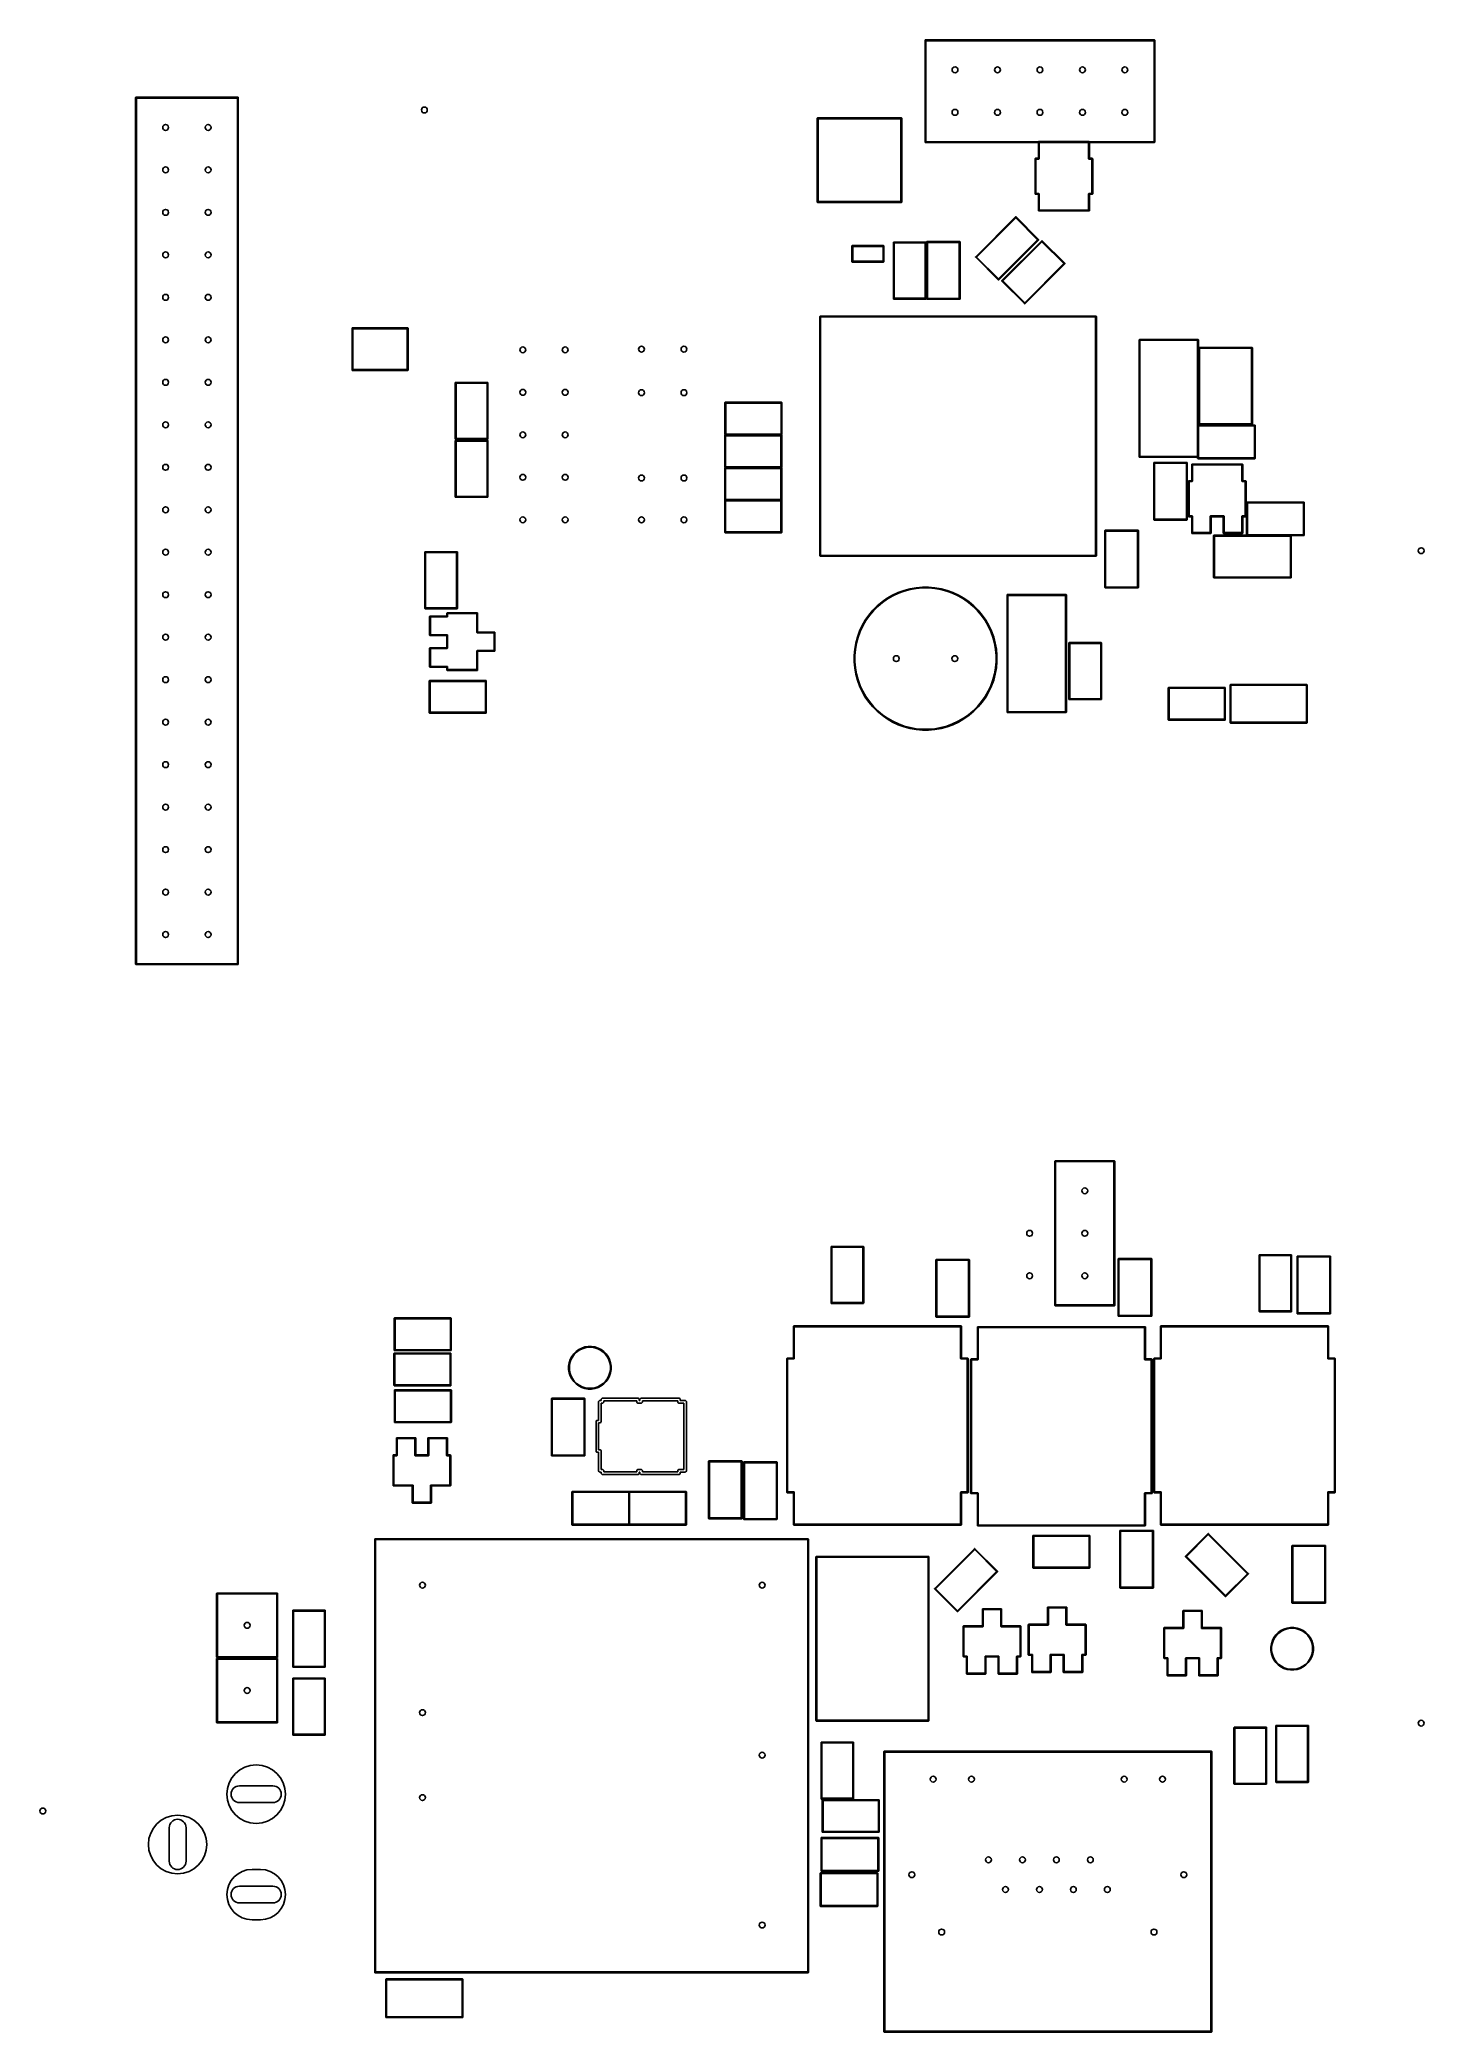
# Model space of a CAD drawing. Header units: inches. Extents: x -1.62 to 1.64, y -0.02 to 4.67.
import ezdxf

# ---------------------------------------------------------------- set-up
doc = ezdxf.new("R2010")
doc.units = ezdxf.units.IN
doc.header["$MEASUREMENT"] = 0
doc.layers.add('BLACK', color=250, linetype='CONTINUOUS')

msp = doc.modelspace()

# ---------------------------------------------------------------- linework, layer by layer
at = {"layer": 'BLACK', "linetype": 'CONTINUOUS'}
for p, q in [((0.4663, 4.672), (0.4664, 4.6724)), ((0.4663, 4.4323), (0.4663, 4.672)), ((0.4664, 4.6724), (0.4669, 4.673)), ((0.4669, 4.673), (0.4673, 4.673)), ((0.4673, 4.673), (1.0067, 4.673)), ((0.4683, 4.6711), (0.4683, 4.4333)), ((1.0057, 4.6711), (0.4683, 4.6711)), ((1.0057, 4.4333), (1.0057, 4.6711)), ((1.0067, 4.673), (1.0071, 4.673)), ((1.0071, 4.673), (1.0076, 4.6724)), ((1.0076, 4.6724), (1.0077, 4.672)), ((1.0077, 4.672), (1.0077, 4.4323)), ((-1.3925, 4.537), (-1.3924, 4.5374)), ((-1.3925, 2.4972), (-1.3925, 4.537)), ((-1.3924, 4.5374), (-1.3919, 4.5379)), ((-1.3919, 4.5379), (-1.3915, 4.538)), ((-1.3915, 4.538), (-1.1518, 4.538)), ((-1.3906, 4.536), (-1.3906, 2.4982)), ((-1.1528, 4.536), (-1.3906, 4.536)), ((-1.1528, 2.4982), (-1.1528, 4.536)), ((-1.1518, 4.538), (-1.1514, 4.5379)), ((-1.1514, 4.5379), (-1.1509, 4.5374)), ((-1.1509, 4.5374), (-1.1508, 4.537)), ((-1.1508, 4.537), (-1.1508, 2.4972)), ((0.2126, 4.4882), (0.2127, 4.4886)), ((0.2126, 4.2913), (0.2126, 4.4882)), ((0.2127, 4.4886), (0.2132, 4.4891)), ((0.2132, 4.4891), (0.2136, 4.4892)), ((0.2136, 4.4892), (0.4105, 4.4892)), ((0.2146, 4.4872), (0.2146, 4.2923)), ((0.4095, 4.4872), (0.2146, 4.4872)), ((0.4095, 4.2923), (0.4095, 4.4872)), ((0.4105, 4.4892), (0.4108, 4.4891)), ((0.4108, 4.4891), (0.4114, 4.4886)), ((0.4114, 4.4886), (0.4114, 4.4882)), ((0.4114, 4.4882), (0.4114, 4.2913)), ((0.4664, 4.4319), (0.4663, 4.4323)), ((0.4669, 4.4314), (0.4664, 4.4319)), ((0.4673, 4.4313), (0.4669, 4.4314)), ((0.7333, 4.4313), (0.4673, 4.4313)), ((0.4683, 4.4333), (0.7337, 4.4333)), ((0.7333, 4.3942), (0.7333, 4.4313)), ((0.7337, 4.4333), (0.7339, 4.4335)), ((0.7339, 4.4335), (0.7343, 4.4336)), ((0.7343, 4.4336), (0.8524, 4.4336)), ((0.7352, 4.4313), (0.7352, 4.3932)), ((0.8514, 4.4313), (0.7352, 4.4313)), ((0.8514, 4.3932), (0.8514, 4.4313)), ((0.8524, 4.4336), (0.8527, 4.4335)), ((0.8527, 4.4335), (0.853, 4.4333)), ((0.853, 4.4333), (1.0057, 4.4333)), ((1.0067, 4.4313), (0.8533, 4.4313)), ((0.8533, 4.4313), (0.8533, 4.3942)), ((1.0071, 4.4314), (1.0067, 4.4313)), ((1.0076, 4.4319), (1.0071, 4.4314)), ((1.0077, 4.4323), (1.0076, 4.4319)), ((0.7254, 4.3932), (0.7255, 4.3936)), ((0.7254, 4.3105), (0.7254, 4.3932)), ((0.7255, 4.3936), (0.726, 4.3941)), ((0.726, 4.3941), (0.7264, 4.3942)), ((0.7264, 4.3942), (0.7333, 4.3942)), ((0.7343, 4.3922), (0.7274, 4.3922)), ((0.7274, 4.3922), (0.7274, 4.3115)), ((0.7346, 4.3923), (0.7343, 4.3922)), ((0.7352, 4.3928), (0.7346, 4.3923)), ((0.7352, 4.3932), (0.7352, 4.3928)), ((0.7352, 4.3928), (0.7352, 4.3928)), ((0.8515, 4.3928), (0.8514, 4.3932)), ((0.852, 4.3923), (0.8515, 4.3928)), ((0.8515, 4.3928), (0.8515, 4.3928)), ((0.8524, 4.3922), (0.852, 4.3923)), ((0.8593, 4.3922), (0.8524, 4.3922)), ((0.8533, 4.3942), (0.8602, 4.3942)), ((0.8593, 4.3115), (0.8593, 4.3922)), ((0.8602, 4.3942), (0.8606, 4.3941)), ((0.8606, 4.3941), (0.8611, 4.3936)), ((0.8611, 4.3936), (0.8612, 4.3932)), ((0.8612, 4.3932), (0.8612, 4.3105)), ((0.2127, 4.291), (0.2126, 4.2913)), ((0.2132, 4.2904), (0.2127, 4.291)), ((0.2136, 4.2904), (0.2132, 4.2904)), ((0.4105, 4.2904), (0.2136, 4.2904)), ((0.2146, 4.2923), (0.4095, 4.2923)), ((0.4108, 4.2904), (0.4105, 4.2904)), ((0.4114, 4.291), (0.4108, 4.2904)), ((0.4114, 4.2913), (0.4114, 4.291)), ((0.7255, 4.3102), (0.7254, 4.3105)), ((0.726, 4.3096), (0.7255, 4.3102)), ((0.7255, 4.3102), (0.7255, 4.3102)), ((0.7264, 4.3095), (0.726, 4.3096)), ((0.7333, 4.3095), (0.7264, 4.3095)), ((0.7274, 4.3115), (0.7343, 4.3115)), ((0.7333, 4.2712), (0.7333, 4.3095)), ((0.7333, 4.2708), (0.7333, 4.2712)), ((0.7339, 4.2703), (0.7333, 4.2708)), ((0.7343, 4.2702), (0.7339, 4.2703)), ((0.7343, 4.3115), (0.7346, 4.3114)), ((0.8524, 4.2702), (0.7343, 4.2702)), ((0.7346, 4.3114), (0.7352, 4.3109)), ((0.7352, 4.3109), (0.7352, 4.3105)), ((0.7352, 4.3105), (0.7352, 4.2721)), ((0.7352, 4.2721), (0.8514, 4.2721)), ((0.8514, 4.3105), (0.8515, 4.3109)), ((0.8514, 4.2721), (0.8514, 4.3105)), ((0.8515, 4.3109), (0.852, 4.3114)), ((0.852, 4.3114), (0.8524, 4.3115)), ((0.8524, 4.3115), (0.8593, 4.3115)), ((0.8527, 4.2703), (0.8524, 4.2702)), ((0.8533, 4.2708), (0.8527, 4.2703)), ((0.8602, 4.3095), (0.8533, 4.3095)), ((0.8533, 4.3095), (0.8533, 4.2712)), ((0.8533, 4.2712), (0.8533, 4.2708)), ((0.8606, 4.3096), (0.8602, 4.3095)), ((0.8611, 4.3102), (0.8606, 4.3096)), ((0.8612, 4.3105), (0.8611, 4.3102)), ((0.8611, 4.3102), (0.8611, 4.3102)), ((0.5856, 4.1625), (0.6792, 4.2561)), ((0.6799, 4.254), (0.5877, 4.1618)), ((0.6792, 4.2561), (0.6795, 4.2563)), ((0.6795, 4.2563), (0.6802, 4.2563)), ((0.7314, 4.2025), (0.6799, 4.254)), ((0.6802, 4.2563), (0.6806, 4.2561)), ((0.6806, 4.2561), (0.7335, 4.2032)), ((0.2941, 4.1878), (0.2942, 4.1882)), ((0.2941, 4.1508), (0.2941, 4.1878)), ((0.2942, 4.1882), (0.2947, 4.1887)), ((0.2947, 4.1887), (0.2951, 4.1888)), ((0.2951, 4.1888), (0.3683, 4.1888)), ((0.2961, 4.1868), (0.2961, 4.1518)), ((0.3674, 4.1868), (0.2961, 4.1868)), ((0.3674, 4.1518), (0.3674, 4.1868)), ((0.3683, 4.1888), (0.3687, 4.1887)), ((0.3687, 4.1887), (0.3692, 4.1882)), ((0.3692, 4.1882), (0.3693, 4.1878)), ((0.3693, 4.1878), (0.3693, 4.1508)), ((0.3918, 4.1964), (0.3924, 4.197)), ((0.3918, 4.1961), (0.3918, 4.1964)), ((0.3918, 4.0638), (0.3918, 4.1961)), ((0.3924, 4.197), (0.3927, 4.197)), ((0.3927, 4.197), (0.4676, 4.197)), ((0.3937, 4.1951), (0.3937, 4.0648)), ((0.4666, 4.1951), (0.3937, 4.1951)), ((0.4666, 4.0648), (0.4666, 4.1951)), ((0.4676, 4.197), (0.4679, 4.197)), ((0.4679, 4.197), (0.4685, 4.1964)), ((0.4685, 4.1964), (0.4685, 4.1961)), ((0.4685, 4.1961), (0.4685, 4.0638)), ((0.47, 4.1972), (0.4701, 4.1976)), ((0.47, 4.0634), (0.47, 4.1972)), ((0.4701, 4.1976), (0.4706, 4.1981)), ((0.4706, 4.1981), (0.471, 4.1982)), ((0.471, 4.1982), (0.5481, 4.1982)), ((0.4719, 4.1962), (0.4719, 4.0643)), ((0.5471, 4.1962), (0.4719, 4.1962)), ((0.5471, 4.0643), (0.5471, 4.1962)), ((0.5481, 4.1982), (0.5485, 4.1981)), ((0.5485, 4.1981), (0.549, 4.1976)), ((0.549, 4.1976), (0.5491, 4.1972)), ((0.5491, 4.1972), (0.5491, 4.0634)), ((0.6392, 4.1103), (0.7314, 4.2025)), ((0.7335, 4.2018), (0.6399, 4.1082)), ((0.6476, 4.1064), (0.7411, 4.1999)), ((0.7418, 4.1978), (0.6497, 4.1057)), ((0.7335, 4.2032), (0.7337, 4.2028)), ((0.7337, 4.2021), (0.7335, 4.2018)), ((0.7337, 4.2028), (0.7337, 4.2021)), ((0.7411, 4.1999), (0.7414, 4.2001)), ((0.7414, 4.2001), (0.7422, 4.2001)), ((0.7933, 4.1463), (0.7418, 4.1978)), ((0.7422, 4.2001), (0.7425, 4.1999)), ((0.7425, 4.1999), (0.7954, 4.147)), ((0.2942, 4.1504), (0.2941, 4.1508)), ((0.2947, 4.1499), (0.2942, 4.1504)), ((0.2951, 4.1498), (0.2947, 4.1499)), ((0.3683, 4.1498), (0.2951, 4.1498)), ((0.2961, 4.1518), (0.3674, 4.1518)), ((0.3687, 4.1499), (0.3683, 4.1498)), ((0.3692, 4.1504), (0.3687, 4.1499)), ((0.3693, 4.1508), (0.3692, 4.1504)), ((0.5854, 4.1622), (0.5856, 4.1625)), ((0.5854, 4.1614), (0.5854, 4.1622)), ((0.5856, 4.1611), (0.5854, 4.1614)), ((0.6385, 4.1082), (0.5856, 4.1611)), ((0.5877, 4.1618), (0.6392, 4.1103)), ((0.7012, 4.0542), (0.7933, 4.1463)), ((0.7954, 4.1456), (0.7019, 4.0521)), ((0.7954, 4.147), (0.7956, 4.1467)), ((0.7956, 4.1459), (0.7954, 4.1456)), ((0.7956, 4.1467), (0.7956, 4.1459)), ((0.6388, 4.108), (0.6385, 4.1082)), ((0.6396, 4.108), (0.6388, 4.108)), ((0.6399, 4.1082), (0.6396, 4.108)), ((0.6474, 4.106), (0.6476, 4.1064)), ((0.6474, 4.1053), (0.6474, 4.106)), ((0.6476, 4.105), (0.6474, 4.1053)), ((0.7005, 4.0521), (0.6476, 4.105)), ((0.6497, 4.1057), (0.7012, 4.0542)), ((0.3918, 4.0634), (0.3918, 4.0638)), ((0.3924, 4.0629), (0.3918, 4.0634)), ((0.3927, 4.0628), (0.3924, 4.0629)), ((0.4676, 4.0628), (0.3927, 4.0628)), ((0.3937, 4.0648), (0.4666, 4.0648)), ((0.4679, 4.0629), (0.4676, 4.0628)), ((0.4685, 4.0634), (0.4679, 4.0629)), ((0.4685, 4.0638), (0.4685, 4.0634)), ((0.4701, 4.063), (0.47, 4.0634)), ((0.4706, 4.0624), (0.4701, 4.063)), ((0.471, 4.0624), (0.4706, 4.0624)), ((0.5481, 4.0624), (0.471, 4.0624)), ((0.4719, 4.0643), (0.5471, 4.0643)), ((0.5485, 4.0624), (0.5481, 4.0624)), ((0.549, 4.063), (0.5485, 4.0624)), ((0.5491, 4.0634), (0.549, 4.063)), ((0.7008, 4.0519), (0.7005, 4.0521)), ((0.7015, 4.0519), (0.7008, 4.0519)), ((0.7019, 4.0521), (0.7015, 4.0519)), ((-0.8829, 3.9941), (-0.8828, 3.9945)), ((-0.8829, 3.8957), (-0.8829, 3.9941)), ((-0.8828, 3.9945), (-0.8823, 3.995)), ((-0.8823, 3.995), (-0.8819, 3.9951)), ((-0.8819, 3.9951), (-0.752, 3.9951)), ((-0.8809, 3.9931), (-0.8809, 3.8967)), ((-0.753, 3.9931), (-0.8809, 3.9931)), ((-0.753, 3.8967), (-0.753, 3.9931)), ((-0.752, 3.9951), (-0.7516, 3.995)), ((-0.7516, 3.995), (-0.7511, 3.9945)), ((-0.7511, 3.9945), (-0.751, 3.9941)), ((-0.751, 3.9941), (-0.751, 3.8957)), ((0.2185, 4.0217), (0.2186, 4.022)), ((0.2185, 3.4587), (0.2185, 4.0217)), ((0.2186, 4.022), (0.2191, 4.0226)), ((0.2191, 4.0226), (0.2195, 4.0226)), ((0.2195, 4.0226), (0.8691, 4.0226)), ((0.2205, 4.0207), (0.2205, 3.4596)), ((0.8681, 4.0207), (0.2205, 4.0207)), ((0.8681, 3.4596), (0.8681, 4.0207)), ((0.8691, 4.0226), (0.8695, 4.0226)), ((0.8695, 4.0226), (0.87, 4.022)), ((0.87, 4.022), (0.8701, 4.0217)), ((0.8701, 4.0217), (0.8701, 3.4587)), ((0.9705, 3.9668), (0.9706, 3.9672)), ((0.9705, 3.6912), (0.9705, 3.9668)), ((0.9706, 3.9672), (0.9711, 3.9677)), ((0.9711, 3.9677), (0.9715, 3.9678)), ((0.9715, 3.9678), (1.1093, 3.9678)), ((0.9725, 3.9658), (0.9725, 3.6922)), ((1.1083, 3.9658), (0.9725, 3.9658)), ((1.1083, 3.7657), (1.1083, 3.9658)), ((1.1093, 3.9678), (1.1097, 3.9677)), ((1.1097, 3.9677), (1.1102, 3.9672)), ((1.1102, 3.9672), (1.1103, 3.9668)), ((1.1103, 3.9668), (1.1103, 3.7662)), ((1.1111, 3.9484), (1.1117, 3.9489)), ((1.1111, 3.948), (1.1111, 3.9484)), ((1.1111, 3.7685), (1.1111, 3.948)), ((1.1117, 3.9489), (1.112, 3.949)), ((1.112, 3.949), (1.2364, 3.949)), ((1.113, 3.947), (1.113, 3.7695)), ((1.2355, 3.947), (1.113, 3.947)), ((1.2355, 3.7695), (1.2355, 3.947)), ((1.2364, 3.949), (1.2368, 3.9489)), ((1.2368, 3.9489), (1.2374, 3.9484)), ((1.2374, 3.9484), (1.2374, 3.948)), ((1.2374, 3.948), (1.2374, 3.7685)), ((-0.8828, 3.8953), (-0.8829, 3.8957)), ((-0.8823, 3.8948), (-0.8828, 3.8953)), ((-0.8819, 3.8947), (-0.8823, 3.8948)), ((-0.752, 3.8947), (-0.8819, 3.8947)), ((-0.8809, 3.8967), (-0.753, 3.8967)), ((-0.7516, 3.8948), (-0.752, 3.8947)), ((-0.7511, 3.8953), (-0.7516, 3.8948)), ((-0.751, 3.8957), (-0.7511, 3.8953)), ((-0.6397, 3.8662), (-0.6391, 3.8668)), ((-0.6397, 3.8658), (-0.6397, 3.8662)), ((-0.6397, 3.7336), (-0.6397, 3.8658)), ((-0.6391, 3.8668), (-0.6387, 3.8668)), ((-0.6387, 3.8668), (-0.5639, 3.8668)), ((-0.6378, 3.8649), (-0.6378, 3.7345)), ((-0.5649, 3.8649), (-0.6378, 3.8649)), ((-0.5649, 3.7345), (-0.5649, 3.8649)), ((-0.5639, 3.8668), (-0.5636, 3.8668)), ((-0.5636, 3.8668), (-0.563, 3.8662)), ((-0.563, 3.8662), (-0.563, 3.8658)), ((-0.563, 3.8658), (-0.563, 3.7336)), ((-0.005, 3.8194), (-0.0044, 3.82)), ((-0.005, 3.8191), (-0.005, 3.8194)), ((-0.005, 3.7443), (-0.005, 3.8191)), ((-0.0044, 3.82), (-0.0041, 3.8201)), ((-0.0041, 3.8201), (0.1282, 3.8201)), ((-0.0031, 3.8181), (-0.0031, 3.7452)), ((0.1272, 3.8181), (-0.0031, 3.8181)), ((0.1272, 3.7452), (0.1272, 3.8181)), ((0.1282, 3.8201), (0.1286, 3.82)), ((0.1286, 3.82), (0.1291, 3.8194)), ((0.1291, 3.8194), (0.1292, 3.8191)), ((0.1292, 3.8191), (0.1292, 3.7443)), ((1.1082, 3.7653), (1.1083, 3.7656)), ((1.1082, 3.6922), (1.1082, 3.7653)), ((1.1083, 3.7656), (1.1083, 3.7657)), ((1.1103, 3.7662), (1.243, 3.7662)), ((1.1103, 3.7643), (1.1103, 3.6912)), ((1.2421, 3.7643), (1.1103, 3.7643)), ((1.1111, 3.7681), (1.1111, 3.7685)), ((1.1117, 3.7676), (1.1111, 3.7681)), ((1.112, 3.7675), (1.1117, 3.7676)), ((1.2364, 3.7675), (1.112, 3.7675)), ((1.113, 3.7695), (1.2355, 3.7695)), ((1.2368, 3.7676), (1.2364, 3.7675)), ((1.2374, 3.7681), (1.2368, 3.7676)), ((1.2374, 3.7685), (1.2374, 3.7681)), ((1.2421, 3.6891), (1.2421, 3.7643)), ((1.243, 3.7662), (1.2434, 3.7662)), ((1.2434, 3.7662), (1.244, 3.7656)), ((1.244, 3.7656), (1.244, 3.7653)), ((1.244, 3.7653), (1.244, 3.6881)), ((-0.6397, 3.7332), (-0.6397, 3.7336)), ((-0.6391, 3.7327), (-0.6397, 3.7332)), ((-0.6397, 3.7298), (-0.6391, 3.7303)), ((-0.6397, 3.7294), (-0.6397, 3.7298)), ((-0.6397, 3.5971), (-0.6397, 3.7294)), ((-0.6387, 3.7326), (-0.6391, 3.7327)), ((-0.6391, 3.7303), (-0.6387, 3.7304)), ((-0.5639, 3.7326), (-0.6387, 3.7326)), ((-0.6387, 3.7304), (-0.5639, 3.7304)), ((-0.6378, 3.7345), (-0.5649, 3.7345)), ((-0.6378, 3.7284), (-0.6378, 3.5981)), ((-0.5649, 3.7284), (-0.6378, 3.7284)), ((-0.5649, 3.5981), (-0.5649, 3.7284)), ((-0.5636, 3.7327), (-0.5639, 3.7326)), ((-0.5639, 3.7304), (-0.5636, 3.7303)), ((-0.563, 3.7332), (-0.5636, 3.7327)), ((-0.5636, 3.7303), (-0.563, 3.7298)), ((-0.563, 3.7336), (-0.563, 3.7332)), ((-0.563, 3.7298), (-0.563, 3.7294)), ((-0.563, 3.7294), (-0.563, 3.5971)), ((-0.0052, 3.7421), (-0.0051, 3.7425)), ((-0.0052, 3.6673), (-0.0052, 3.7421)), ((-0.0051, 3.7425), (-0.0046, 3.743)), ((-0.005, 3.7439), (-0.005, 3.7443)), ((-0.0044, 3.7434), (-0.005, 3.7439)), ((-0.0046, 3.743), (-0.0042, 3.7431)), ((-0.0041, 3.7433), (-0.0044, 3.7434)), ((-0.0042, 3.7431), (0.1281, 3.7431)), ((0.1282, 3.7433), (-0.0041, 3.7433)), ((-0.0032, 3.7411), (-0.0032, 3.6683)), ((0.1271, 3.7411), (-0.0032, 3.7411)), ((-0.0031, 3.7452), (0.1272, 3.7452)), ((0.1271, 3.6683), (0.1271, 3.7411)), ((0.1281, 3.7431), (0.1285, 3.743)), ((0.1286, 3.7434), (0.1282, 3.7433)), ((0.1285, 3.743), (0.129, 3.7425)), ((0.1291, 3.7439), (0.1286, 3.7434)), ((0.129, 3.7425), (0.1291, 3.7421)), ((0.1292, 3.7443), (0.1291, 3.7439)), ((0.1291, 3.7421), (0.1291, 3.6673)), ((-0.0053, 3.6654), (-0.0047, 3.6659)), ((-0.0053, 3.665), (-0.0053, 3.6654)), ((-0.0053, 3.5902), (-0.0053, 3.665)), ((-0.0051, 3.6669), (-0.0052, 3.6673)), ((-0.0046, 3.6664), (-0.0051, 3.6669)), ((-0.0047, 3.6659), (-0.0043, 3.666)), ((-0.0042, 3.6663), (-0.0046, 3.6664)), ((-0.0043, 3.666), (0.1279, 3.666)), ((0.1281, 3.6663), (-0.0042, 3.6663)), ((-0.0034, 3.664), (-0.0034, 3.5912)), ((0.127, 3.664), (-0.0034, 3.664)), ((-0.0032, 3.6683), (0.1271, 3.6683)), ((0.127, 3.5912), (0.127, 3.664)), ((0.1279, 3.666), (0.1283, 3.6659)), ((0.1285, 3.6664), (0.1281, 3.6663)), ((0.1283, 3.6659), (0.1289, 3.6654)), ((0.129, 3.6669), (0.1285, 3.6664)), ((0.1289, 3.6654), (0.1289, 3.665)), ((0.1289, 3.665), (0.1289, 3.5902)), ((0.1291, 3.6673), (0.129, 3.6669)), ((0.9706, 3.6909), (0.9705, 3.6912)), ((0.9711, 3.6903), (0.9706, 3.6909)), ((0.9715, 3.6903), (0.9711, 3.6903)), ((1.1082, 3.6903), (0.9715, 3.6903)), ((0.9725, 3.6922), (1.1082, 3.6922)), ((1.0048, 3.6779), (1.0054, 3.6785)), ((1.0048, 3.6776), (1.0048, 3.6779)), ((1.0048, 3.5437), (1.0048, 3.6776)), ((1.0054, 3.6785), (1.0057, 3.6785)), ((1.0057, 3.6785), (1.0829, 3.6785)), ((1.0067, 3.6766), (1.0067, 3.5447)), ((1.0819, 3.6766), (1.0067, 3.6766)), ((1.0819, 3.5447), (1.0819, 3.6766)), ((1.0829, 3.6785), (1.0833, 3.6785)), ((1.0833, 3.6785), (1.0838, 3.6779)), ((1.0838, 3.6779), (1.0839, 3.6776)), ((1.0839, 3.6776), (1.0839, 3.5437)), ((1.0943, 3.6735), (1.0944, 3.6739)), ((1.0943, 3.6351), (1.0943, 3.6735)), ((1.0944, 3.6739), (1.0949, 3.6744)), ((1.0949, 3.6744), (1.0953, 3.6745)), ((1.0953, 3.6745), (1.2134, 3.6745)), ((1.0963, 3.6725), (1.0963, 3.6342)), ((1.2124, 3.6725), (1.0963, 3.6725)), ((1.1082, 3.6881), (1.1082, 3.6903)), ((1.1083, 3.6877), (1.1082, 3.6881)), ((1.1088, 3.6872), (1.1083, 3.6877)), ((1.1092, 3.6871), (1.1088, 3.6872)), ((1.243, 3.6871), (1.1092, 3.6871)), ((1.1103, 3.6912), (1.1102, 3.6909)), ((1.1102, 3.6909), (1.1102, 3.6908)), ((1.1102, 3.6908), (1.1102, 3.6891)), ((1.1102, 3.6891), (1.2421, 3.6891)), ((1.2124, 3.6342), (1.2124, 3.6725)), ((1.2134, 3.6745), (1.2138, 3.6744)), ((1.2138, 3.6744), (1.2143, 3.6739)), ((1.2143, 3.6739), (1.2144, 3.6735)), ((1.2144, 3.6735), (1.2144, 3.6351)), ((1.2434, 3.6872), (1.243, 3.6871)), ((1.244, 3.6877), (1.2434, 3.6872)), ((1.244, 3.6881), (1.244, 3.6877)), ((1.0864, 3.6342), (1.0865, 3.6345)), ((1.0864, 3.5515), (1.0864, 3.6342)), ((1.0865, 3.6345), (1.0871, 3.6351)), ((1.0871, 3.6351), (1.0874, 3.6351)), ((1.0874, 3.6351), (1.0943, 3.6351)), ((1.0953, 3.6332), (1.0884, 3.6332)), ((1.0884, 3.6332), (1.0884, 3.5525)), ((1.0957, 3.6332), (1.0953, 3.6332)), ((1.0962, 3.6338), (1.0957, 3.6332)), ((1.0963, 3.6342), (1.0962, 3.6338)), ((1.0962, 3.6338), (1.0962, 3.6338)), ((1.2125, 3.6338), (1.2124, 3.6342)), ((1.213, 3.6332), (1.2125, 3.6338)), ((1.2125, 3.6338), (1.2125, 3.6338)), ((1.2134, 3.6332), (1.213, 3.6332)), ((1.2203, 3.6332), (1.2134, 3.6332)), ((1.2144, 3.6351), (1.2213, 3.6351)), ((1.2203, 3.5525), (1.2203, 3.6332)), ((1.2213, 3.6351), (1.2217, 3.6351)), ((1.2217, 3.6351), (1.2222, 3.6345)), ((1.2222, 3.6345), (1.2223, 3.6342)), ((1.2223, 3.6342), (1.2223, 3.5515)), ((-0.6397, 3.5968), (-0.6397, 3.5971)), ((-0.6391, 3.5962), (-0.6397, 3.5968)), ((-0.6387, 3.5962), (-0.6391, 3.5962)), ((-0.5639, 3.5962), (-0.6387, 3.5962)), ((-0.6378, 3.5981), (-0.5649, 3.5981)), ((-0.5636, 3.5962), (-0.5639, 3.5962)), ((-0.563, 3.5968), (-0.5636, 3.5962)), ((-0.563, 3.5971), (-0.563, 3.5968)), ((-0.0053, 3.5898), (-0.0053, 3.5902)), ((-0.0047, 3.5893), (-0.0053, 3.5898)), ((-0.0052, 3.5886), (-0.0051, 3.589)), ((-0.0052, 3.5138), (-0.0052, 3.5886)), ((-0.0051, 3.589), (-0.0047, 3.5893)), ((-0.0034, 3.5912), (0.127, 3.5912)), ((-0.0032, 3.5876), (-0.0032, 3.5148)), ((0.1271, 3.5876), (-0.0032, 3.5876)), ((0.1271, 3.5148), (0.1271, 3.5876)), ((0.1289, 3.5898), (0.1285, 3.5895)), ((0.1285, 3.5895), (0.129, 3.589)), ((0.1289, 3.5902), (0.1289, 3.5898)), ((0.129, 3.589), (0.1291, 3.5886)), ((0.1291, 3.5886), (0.1291, 3.5138)), ((1.2234, 3.5842), (1.2235, 3.5845)), ((1.2234, 3.507), (1.2234, 3.5842)), ((1.2235, 3.5845), (1.224, 3.5851)), ((1.224, 3.5851), (1.2244, 3.5851)), ((1.2244, 3.5851), (1.3583, 3.5851)), ((1.2254, 3.5832), (1.2254, 3.508)), ((1.3573, 3.5832), (1.2254, 3.5832)), ((1.3573, 3.508), (1.3573, 3.5832)), ((1.3583, 3.5851), (1.3586, 3.5851)), ((1.3586, 3.5851), (1.3592, 3.5845)), ((1.3592, 3.5845), (1.3593, 3.5842)), ((1.3593, 3.5842), (1.3593, 3.507)), ((0.8896, 3.5182), (0.8902, 3.5187)), ((0.8896, 3.5178), (0.8896, 3.5182)), ((0.8896, 3.384), (0.8896, 3.5178)), ((0.8902, 3.5187), (0.8906, 3.5188)), ((0.8906, 3.5188), (0.9677, 3.5188)), ((0.9677, 3.5188), (0.9681, 3.5187)), ((0.9681, 3.5187), (0.9686, 3.5182)), ((0.9686, 3.5182), (0.9687, 3.5178)), ((0.9687, 3.5178), (0.9687, 3.384)), ((1.0048, 3.5433), (1.0048, 3.5437)), ((1.0054, 3.5428), (1.0048, 3.5433)), ((1.0057, 3.5427), (1.0054, 3.5428)), ((1.0829, 3.5427), (1.0057, 3.5427)), ((1.0067, 3.5447), (1.0819, 3.5447)), ((1.0833, 3.5428), (1.0829, 3.5427)), ((1.0838, 3.5433), (1.0833, 3.5428)), ((1.0839, 3.5437), (1.0838, 3.5433)), ((1.0865, 3.5511), (1.0864, 3.5515)), ((1.0871, 3.5506), (1.0865, 3.5511)), ((1.0865, 3.5511), (1.0865, 3.5511)), ((1.0874, 3.5505), (1.0871, 3.5506)), ((1.0943, 3.5505), (1.0874, 3.5505)), ((1.0884, 3.5525), (1.0953, 3.5525)), ((1.0943, 3.5121), (1.0943, 3.5505)), ((1.0953, 3.5525), (1.0957, 3.5524)), ((1.0957, 3.5524), (1.0962, 3.5519)), ((1.0962, 3.5519), (1.0963, 3.5515)), ((1.0963, 3.5515), (1.0963, 3.5131)), ((1.138, 3.5515), (1.1381, 3.5519)), ((1.138, 3.5131), (1.138, 3.5515)), ((1.1381, 3.5519), (1.1386, 3.5524)), ((1.1386, 3.5524), (1.139, 3.5525)), ((1.139, 3.5525), (1.1697, 3.5525)), ((1.1687, 3.5505), (1.14, 3.5505)), ((1.14, 3.5505), (1.14, 3.5121)), ((1.1687, 3.5121), (1.1687, 3.5505)), ((1.1697, 3.5525), (1.1701, 3.5524)), ((1.1701, 3.5524), (1.1706, 3.5519)), ((1.1706, 3.5519), (1.1707, 3.5515)), ((1.1707, 3.5515), (1.1707, 3.5131)), ((1.2124, 3.5515), (1.2125, 3.5519)), ((1.2124, 3.5131), (1.2124, 3.5515)), ((1.2125, 3.5519), (1.213, 3.5524)), ((1.213, 3.5524), (1.2134, 3.5525)), ((1.2134, 3.5525), (1.2203, 3.5525)), ((1.2213, 3.5505), (1.2144, 3.5505)), ((1.2144, 3.5505), (1.2144, 3.5121)), ((1.2217, 3.5506), (1.2213, 3.5505)), ((1.2222, 3.5511), (1.2217, 3.5506)), ((1.2223, 3.5515), (1.2222, 3.5511)), ((1.2222, 3.5511), (1.2222, 3.5511)), ((-0.0051, 3.5134), (-0.0052, 3.5138)), ((-0.0046, 3.5129), (-0.0051, 3.5134)), ((-0.0042, 3.5128), (-0.0046, 3.5129)), ((0.1281, 3.5128), (-0.0042, 3.5128)), ((-0.0032, 3.5148), (0.1271, 3.5148)), ((0.1285, 3.5129), (0.1281, 3.5128)), ((0.129, 3.5134), (0.1285, 3.5129)), ((0.1291, 3.5138), (0.129, 3.5134)), ((0.8915, 3.5168), (0.8915, 3.3849)), ((0.9667, 3.5168), (0.8915, 3.5168)), ((0.9667, 3.3849), (0.9667, 3.5168)), ((1.0944, 3.5117), (1.0943, 3.5121)), ((1.0949, 3.5112), (1.0944, 3.5117)), ((1.0953, 3.5111), (1.0949, 3.5112)), ((1.139, 3.5111), (1.0953, 3.5111)), ((1.0963, 3.5131), (1.138, 3.5131)), ((1.1394, 3.5112), (1.139, 3.5111)), ((1.1399, 3.5117), (1.1394, 3.5112)), ((1.14, 3.5121), (1.1399, 3.5117)), ((1.1457, 3.5059), (1.1458, 3.5063)), ((1.1457, 3.4075), (1.1457, 3.5059)), ((1.1458, 3.5063), (1.1463, 3.5068)), ((1.1463, 3.5068), (1.1467, 3.5069)), ((1.1467, 3.5069), (1.2234, 3.5069)), ((1.1477, 3.5049), (1.1477, 3.4085)), ((1.3268, 3.5049), (1.1477, 3.5049)), ((1.1688, 3.5117), (1.1687, 3.5121)), ((1.1693, 3.5112), (1.1688, 3.5117)), ((1.1697, 3.5111), (1.1693, 3.5112)), ((1.2134, 3.5111), (1.1697, 3.5111)), ((1.1707, 3.5131), (1.2124, 3.5131)), ((1.2138, 3.5112), (1.2134, 3.5111)), ((1.2143, 3.5117), (1.2138, 3.5112)), ((1.2144, 3.5121), (1.2143, 3.5117)), ((1.2234, 3.5069), (1.2234, 3.507)), ((1.2254, 3.508), (1.3573, 3.508)), ((1.3268, 3.4085), (1.3268, 3.5049)), ((1.3583, 3.506), (1.3288, 3.506)), ((1.3288, 3.506), (1.3288, 3.5059)), ((1.3288, 3.5059), (1.3288, 3.4075)), ((1.3586, 3.5061), (1.3583, 3.506)), ((1.3592, 3.5066), (1.3586, 3.5061)), ((1.3593, 3.507), (1.3592, 3.5066)), ((-0.7116, 3.4672), (-0.7115, 3.4676)), ((-0.7116, 3.3349), (-0.7116, 3.4672)), ((-0.7115, 3.4676), (-0.711, 3.4681)), ((-0.711, 3.4681), (-0.7106, 3.4682)), ((-0.7106, 3.4682), (-0.6358, 3.4682)), ((-0.7096, 3.4662), (-0.7096, 3.3359)), ((-0.6368, 3.4662), (-0.7096, 3.4662)), ((-0.6368, 3.3359), (-0.6368, 3.4662)), ((-0.6358, 3.4682), (-0.6355, 3.4681)), ((-0.6355, 3.4681), (-0.6349, 3.4676)), ((-0.6349, 3.4676), (-0.6348, 3.4672)), ((-0.6348, 3.4672), (-0.6348, 3.3349)), ((0.2186, 3.4583), (0.2185, 3.4587)), ((0.2191, 3.4578), (0.2186, 3.4583)), ((0.2195, 3.4577), (0.2191, 3.4578)), ((0.8691, 3.4577), (0.2195, 3.4577)), ((0.2205, 3.4596), (0.8681, 3.4596)), ((0.8695, 3.4578), (0.8691, 3.4577)), ((0.87, 3.4583), (0.8695, 3.4578)), ((0.8701, 3.4587), (0.87, 3.4583)), ((0.4031, 3.372), (0.4169, 3.3771)), ((0.4169, 3.3771), (0.4311, 3.3809)), ((0.4315, 3.3791), (0.4175, 3.3753)), ((0.4311, 3.3809), (0.4456, 3.3834)), ((0.4458, 3.3816), (0.4315, 3.3791)), ((0.4456, 3.3834), (0.4602, 3.3847)), ((0.4603, 3.3829), (0.4458, 3.3816)), ((0.4602, 3.3847), (0.4749, 3.3847)), ((0.4748, 3.3829), (0.4603, 3.3829)), ((0.4893, 3.3816), (0.4748, 3.3829)), ((0.4749, 3.3847), (0.4895, 3.3834)), ((0.5036, 3.3791), (0.4893, 3.3816)), ((0.4895, 3.3834), (0.504, 3.3809)), ((0.5176, 3.3753), (0.5036, 3.3791)), ((0.504, 3.3809), (0.5182, 3.3771)), ((0.5182, 3.3771), (0.532, 3.372)), ((0.8896, 3.3836), (0.8896, 3.384)), ((0.8902, 3.383), (0.8896, 3.3836)), ((0.8906, 3.383), (0.8902, 3.383)), ((0.9677, 3.383), (0.8906, 3.383)), ((0.8915, 3.3849), (0.9667, 3.3849)), ((0.9681, 3.383), (0.9677, 3.383)), ((0.9686, 3.3836), (0.9681, 3.383)), ((0.9687, 3.384), (0.9686, 3.3836)), ((1.1458, 3.4071), (1.1457, 3.4075)), ((1.1463, 3.4066), (1.1458, 3.4071)), ((1.1467, 3.4065), (1.1463, 3.4066)), ((1.3278, 3.4065), (1.1467, 3.4065)), ((1.1477, 3.4085), (1.3268, 3.4085)), ((1.3282, 3.4066), (1.3278, 3.4065)), ((1.3287, 3.4071), (1.3282, 3.4066)), ((1.3288, 3.4075), (1.3287, 3.4071)), ((-0.7115, 3.3346), (-0.7116, 3.3349)), ((-0.711, 3.334), (-0.7115, 3.3346)), ((-0.7106, 3.334), (-0.711, 3.334)), ((-0.6358, 3.334), (-0.7106, 3.334)), ((-0.7096, 3.3359), (-0.6368, 3.3359)), ((-0.6355, 3.334), (-0.6358, 3.334)), ((-0.6349, 3.3346), (-0.6355, 3.334)), ((-0.6348, 3.3349), (-0.6349, 3.3346)), ((0.334, 3.319), (0.3435, 3.3302)), ((0.3435, 3.3302), (0.3538, 3.3406)), ((0.3551, 3.3393), (0.3448, 3.329)), ((0.3538, 3.3406), (0.3651, 3.3501)), ((0.3662, 3.3486), (0.3551, 3.3393)), ((0.3651, 3.3501), (0.3771, 3.3585)), ((0.3781, 3.357), (0.3662, 3.3486)), ((0.3771, 3.3585), (0.3898, 3.3658)), ((0.3907, 3.3642), (0.3781, 3.357)), ((0.3898, 3.3658), (0.4031, 3.372)), ((0.4038, 3.3704), (0.3907, 3.3642)), ((0.4175, 3.3753), (0.4038, 3.3704)), ((0.5313, 3.3704), (0.5176, 3.3753)), ((0.5444, 3.3642), (0.5313, 3.3704)), ((0.532, 3.372), (0.5453, 3.3658)), ((0.557, 3.357), (0.5444, 3.3642)), ((0.5453, 3.3658), (0.558, 3.3585)), ((0.5689, 3.3486), (0.557, 3.357)), ((0.558, 3.3585), (0.57, 3.3501)), ((0.58, 3.3393), (0.5689, 3.3486)), ((0.57, 3.3501), (0.5813, 3.3406)), ((0.5903, 3.329), (0.58, 3.3393)), ((0.5813, 3.3406), (0.5916, 3.3302)), ((0.5916, 3.3302), (0.6011, 3.319)), ((0.6595, 3.3661), (0.6596, 3.3665)), ((0.6595, 3.0906), (0.6595, 3.3661)), ((0.6596, 3.3665), (0.6601, 3.3671)), ((0.6601, 3.3671), (0.6605, 3.3671)), ((0.6605, 3.3671), (0.7983, 3.3671)), ((0.6614, 3.3652), (0.6614, 3.0915)), ((0.7973, 3.3652), (0.6614, 3.3652)), ((0.7973, 3.0915), (0.7973, 3.3652)), ((0.7983, 3.3671), (0.7986, 3.3671)), ((0.7986, 3.3671), (0.7992, 3.3665)), ((0.7992, 3.3665), (0.7992, 3.3661)), ((0.7992, 3.3661), (0.7992, 3.0906)), ((-0.7005, 3.3155), (-0.7004, 3.3158)), ((-0.7005, 3.2718), (-0.7005, 3.3155)), ((-0.7004, 3.3158), (-0.6999, 3.3164)), ((-0.6999, 3.3164), (-0.6995, 3.3164)), ((-0.6995, 3.3164), (-0.6599, 3.3164)), ((-0.659, 3.3145), (-0.6985, 3.3145)), ((-0.6985, 3.3145), (-0.6985, 3.2727)), ((-0.6599, 3.3237), (-0.6593, 3.3242)), ((-0.6599, 3.3233), (-0.6599, 3.3237)), ((-0.6599, 3.3164), (-0.6599, 3.3233)), ((-0.6593, 3.3242), (-0.659, 3.3243)), ((-0.659, 3.3243), (-0.5881, 3.3243)), ((-0.6586, 3.3145), (-0.659, 3.3145)), ((-0.658, 3.3151), (-0.6586, 3.3145)), ((-0.658, 3.3223), (-0.658, 3.3155)), ((-0.5891, 3.3223), (-0.658, 3.3223)), ((-0.658, 3.3155), (-0.658, 3.3151)), ((-0.5891, 3.2781), (-0.5891, 3.3223)), ((-0.5881, 3.3243), (-0.5877, 3.3242)), ((-0.5877, 3.3242), (-0.5872, 3.3237)), ((-0.5872, 3.3237), (-0.5871, 3.3233)), ((-0.5871, 3.3233), (-0.5871, 3.279)), ((0.3121, 3.2809), (0.3183, 3.2943)), ((0.3199, 3.2934), (0.3137, 3.2803)), ((0.3183, 3.2943), (0.3256, 3.307)), ((0.3271, 3.306), (0.3199, 3.2934)), ((0.3256, 3.307), (0.334, 3.319)), ((0.3355, 3.3179), (0.3271, 3.306)), ((0.3448, 3.329), (0.3355, 3.3179)), ((0.5996, 3.3179), (0.5903, 3.329)), ((0.608, 3.306), (0.5996, 3.3179)), ((0.6011, 3.319), (0.6095, 3.307)), ((0.6152, 3.2934), (0.608, 3.306)), ((0.6095, 3.307), (0.6168, 3.2943)), ((0.6214, 3.2803), (0.6152, 3.2934)), ((0.6168, 3.2943), (0.623, 3.2809)), ((-0.7004, 3.2714), (-0.7005, 3.2718)), ((-0.7005, 3.241), (-0.7004, 3.2414)), ((-0.7005, 3.1973), (-0.7005, 3.241)), ((-0.6999, 3.2708), (-0.7004, 3.2714)), ((-0.7004, 3.2414), (-0.6999, 3.242)), ((-0.6995, 3.2708), (-0.6999, 3.2708)), ((-0.6999, 3.242), (-0.6995, 3.242)), ((-0.6599, 3.2708), (-0.6995, 3.2708)), ((-0.6995, 3.242), (-0.6599, 3.242)), ((-0.6985, 3.2727), (-0.659, 3.2727)), ((-0.659, 3.2401), (-0.6985, 3.2401)), ((-0.6985, 3.2401), (-0.6985, 3.1983)), ((-0.6599, 3.242), (-0.6599, 3.2708)), ((-0.659, 3.2727), (-0.6586, 3.2727)), ((-0.6586, 3.2401), (-0.659, 3.2401)), ((-0.6586, 3.2727), (-0.658, 3.2721)), ((-0.658, 3.2407), (-0.6586, 3.2401)), ((-0.658, 3.2721), (-0.658, 3.2718)), ((-0.658, 3.2718), (-0.658, 3.241)), ((-0.658, 3.241), (-0.658, 3.2407)), ((-0.589, 3.2777), (-0.5891, 3.2781)), ((-0.5885, 3.2771), (-0.589, 3.2777)), ((-0.5881, 3.2771), (-0.5885, 3.2771)), ((-0.5485, 3.2771), (-0.5881, 3.2771)), ((-0.5871, 3.279), (-0.5475, 3.279)), ((-0.5485, 3.2357), (-0.5485, 3.2771)), ((-0.5475, 3.279), (-0.5472, 3.279)), ((-0.5472, 3.279), (-0.5466, 3.2784)), ((-0.5466, 3.2784), (-0.5466, 3.2781)), ((-0.5466, 3.2781), (-0.5466, 3.2347)), ((0.2994, 3.2239), (0.3007, 3.2385)), ((0.3007, 3.2385), (0.3032, 3.253)), ((0.3025, 3.2383), (0.3012, 3.2238)), ((0.305, 3.2526), (0.3025, 3.2383)), ((0.3032, 3.253), (0.307, 3.2671)), ((0.3088, 3.2666), (0.305, 3.2526)), ((0.307, 3.2671), (0.3121, 3.2809)), ((0.3137, 3.2803), (0.3088, 3.2666)), ((0.6263, 3.2666), (0.6214, 3.2803)), ((0.623, 3.2809), (0.6281, 3.2671)), ((0.6301, 3.2526), (0.6263, 3.2666)), ((0.6281, 3.2671), (0.6319, 3.253)), ((0.6326, 3.2383), (0.6301, 3.2526)), ((0.6319, 3.253), (0.6344, 3.2385)), ((0.6339, 3.2238), (0.6326, 3.2383)), ((0.6344, 3.2385), (0.6357, 3.2239)), ((0.8052, 3.2536), (0.8058, 3.2542)), ((0.8052, 3.2532), (0.8052, 3.2536)), ((0.8052, 3.121), (0.8052, 3.2532)), ((0.8058, 3.2542), (0.8061, 3.2542)), ((0.8061, 3.2542), (0.8809, 3.2542)), ((0.8071, 3.2523), (0.8071, 3.1219)), ((0.88, 3.2523), (0.8071, 3.2523)), ((0.88, 3.1219), (0.88, 3.2523)), ((0.8809, 3.2542), (0.8813, 3.2542)), ((0.8813, 3.2542), (0.8818, 3.2536)), ((0.8818, 3.2536), (0.8819, 3.2532)), ((0.8819, 3.2532), (0.8819, 3.121)), ((-0.7004, 3.197), (-0.7005, 3.1973)), ((-0.6999, 3.1964), (-0.7004, 3.197)), ((-0.6995, 3.1964), (-0.6999, 3.1964)), ((-0.6599, 3.1964), (-0.6995, 3.1964)), ((-0.6985, 3.1983), (-0.659, 3.1983)), ((-0.6599, 3.1895), (-0.6599, 3.1964)), ((-0.6599, 3.1891), (-0.6599, 3.1895)), ((-0.6593, 3.1886), (-0.6599, 3.1891)), ((-0.659, 3.1983), (-0.6586, 3.1983)), ((-0.6586, 3.1983), (-0.658, 3.1977)), ((-0.658, 3.1977), (-0.658, 3.1973)), ((-0.658, 3.1973), (-0.658, 3.1905)), ((-0.658, 3.1905), (-0.5891, 3.1905)), ((-0.5891, 3.2347), (-0.589, 3.2351)), ((-0.5891, 3.1905), (-0.5891, 3.2347)), ((-0.589, 3.2351), (-0.5885, 3.2357)), ((-0.5885, 3.2357), (-0.5881, 3.2357)), ((-0.5881, 3.2357), (-0.5485, 3.2357)), ((-0.5872, 3.1891), (-0.5877, 3.1886)), ((-0.5871, 3.1895), (-0.5872, 3.1891)), ((-0.5475, 3.2338), (-0.5871, 3.2338)), ((-0.5871, 3.2338), (-0.5871, 3.1895)), ((-0.5472, 3.2338), (-0.5475, 3.2338)), ((-0.5466, 3.2344), (-0.5472, 3.2338)), ((-0.5466, 3.2347), (-0.5466, 3.2344)), ((0.2994, 3.2238), (0.2994, 3.2239)), ((0.2994, 3.2092), (0.2994, 3.2238)), ((0.3007, 3.1946), (0.2994, 3.2092)), ((0.3032, 3.1801), (0.3007, 3.1946)), ((0.3012, 3.2238), (0.3012, 3.2093)), ((0.3012, 3.2093), (0.3025, 3.1948)), ((0.3025, 3.1948), (0.305, 3.1805)), ((0.6301, 3.1805), (0.6326, 3.1948)), ((0.6344, 3.1946), (0.6319, 3.1801)), ((0.6326, 3.1948), (0.6339, 3.2093)), ((0.6339, 3.2093), (0.6339, 3.2238)), ((0.6357, 3.2092), (0.6344, 3.1946)), ((0.6357, 3.2239), (0.6357, 3.2092)), ((-0.701, 3.1639), (-0.7009, 3.1643)), ((-0.701, 3.0891), (-0.701, 3.1639)), ((-0.7009, 3.1643), (-0.7004, 3.1648)), ((-0.7004, 3.1648), (-0.7, 3.1649)), ((-0.7, 3.1649), (-0.5677, 3.1649)), ((-0.699, 3.1629), (-0.699, 3.0901)), ((-0.5687, 3.1629), (-0.699, 3.1629)), ((-0.659, 3.1885), (-0.6593, 3.1886)), ((-0.5881, 3.1885), (-0.659, 3.1885)), ((-0.5877, 3.1886), (-0.5881, 3.1885)), ((-0.5687, 3.0901), (-0.5687, 3.1629)), ((-0.5677, 3.1649), (-0.5673, 3.1648)), ((-0.5673, 3.1648), (-0.5668, 3.1643)), ((-0.5668, 3.1643), (-0.5667, 3.1639)), ((-0.5667, 3.1639), (-0.5667, 3.0891)), ((0.307, 3.1659), (0.3032, 3.1801)), ((0.305, 3.1805), (0.3088, 3.1665)), ((0.3121, 3.1521), (0.307, 3.1659)), ((0.3088, 3.1665), (0.3137, 3.1528)), ((0.3183, 3.1388), (0.3121, 3.1521)), ((0.3137, 3.1528), (0.3199, 3.1397)), ((0.6152, 3.1397), (0.6214, 3.1528)), ((0.623, 3.1521), (0.6168, 3.1388)), ((0.6214, 3.1528), (0.6263, 3.1665)), ((0.6281, 3.1659), (0.623, 3.1521)), ((0.6263, 3.1665), (0.6301, 3.1805)), ((0.6319, 3.1801), (0.6281, 3.1659)), ((1.0392, 3.148), (1.0398, 3.1485)), ((1.0392, 3.1476), (1.0392, 3.148)), ((1.0392, 3.0728), (1.0392, 3.1476)), ((1.0398, 3.1485), (1.0402, 3.1486)), ((1.0402, 3.1486), (1.1724, 3.1486)), ((1.0411, 3.1467), (1.0411, 3.0738)), ((1.1715, 3.1467), (1.0411, 3.1467)), ((1.1715, 3.0738), (1.1715, 3.1467)), ((1.1724, 3.1486), (1.1728, 3.1485)), ((1.1728, 3.1485), (1.1734, 3.148)), ((1.1734, 3.148), (1.1734, 3.1476)), ((1.1734, 3.1476), (1.1734, 3.0728)), ((1.1848, 3.1547), (1.1849, 3.1551)), ((1.1848, 3.0657), (1.1848, 3.1547)), ((1.1849, 3.1551), (1.1855, 3.1556)), ((1.1855, 3.1556), (1.1858, 3.1557)), ((1.1858, 3.1557), (1.3654, 3.1557)), ((1.1868, 3.1537), (1.1868, 3.0667)), ((1.3644, 3.1537), (1.1868, 3.1537)), ((1.3644, 3.0667), (1.3644, 3.1537)), ((1.3654, 3.1557), (1.3657, 3.1556)), ((1.3657, 3.1556), (1.3663, 3.1551)), ((1.3663, 3.1551), (1.3663, 3.1547)), ((1.3663, 3.1547), (1.3663, 3.0657)), ((0.3256, 3.1261), (0.3183, 3.1388)), ((0.3199, 3.1397), (0.3271, 3.1271)), ((0.334, 3.1141), (0.3256, 3.1261)), ((0.3271, 3.1271), (0.3355, 3.1152)), ((0.3435, 3.1028), (0.334, 3.1141)), ((0.3355, 3.1152), (0.3448, 3.1041)), ((0.3538, 3.0924), (0.3435, 3.1028)), ((0.3448, 3.1041), (0.3551, 3.0938)), ((0.58, 3.0938), (0.5903, 3.1041)), ((0.5916, 3.1028), (0.5813, 3.0924)), ((0.5903, 3.1041), (0.5996, 3.1152)), ((0.6011, 3.1141), (0.5916, 3.1028)), ((0.5996, 3.1152), (0.608, 3.1271)), ((0.6095, 3.1261), (0.6011, 3.1141)), ((0.608, 3.1271), (0.6152, 3.1397)), ((0.6168, 3.1388), (0.6095, 3.1261)), ((0.8052, 3.1206), (0.8052, 3.121)), ((0.8058, 3.1201), (0.8052, 3.1206)), ((0.8061, 3.12), (0.8058, 3.1201)), ((0.8809, 3.12), (0.8061, 3.12)), ((0.8071, 3.1219), (0.88, 3.1219)), ((0.8813, 3.1201), (0.8809, 3.12)), ((0.8818, 3.1206), (0.8813, 3.1201)), ((0.8819, 3.121), (0.8818, 3.1206)), ((-0.7009, 3.0887), (-0.701, 3.0891)), ((-0.7004, 3.0882), (-0.7009, 3.0887)), ((-0.7, 3.0881), (-0.7004, 3.0882)), ((-0.5677, 3.0881), (-0.7, 3.0881)), ((-0.699, 3.0901), (-0.5687, 3.0901)), ((-0.5673, 3.0882), (-0.5677, 3.0881)), ((-0.5668, 3.0887), (-0.5673, 3.0882)), ((-0.5667, 3.0891), (-0.5668, 3.0887)), ((0.3651, 3.083), (0.3538, 3.0924)), ((0.3551, 3.0938), (0.3662, 3.0844)), ((0.3771, 3.0746), (0.3651, 3.083)), ((0.3662, 3.0844), (0.3781, 3.0761)), ((0.3898, 3.0672), (0.3771, 3.0746)), ((0.3781, 3.0761), (0.3907, 3.0689)), ((0.4031, 3.061), (0.3898, 3.0672)), ((0.3907, 3.0689), (0.4038, 3.0627)), ((0.4169, 3.056), (0.4031, 3.061)), ((0.4038, 3.0627), (0.4175, 3.0577)), ((0.4311, 3.0522), (0.4169, 3.056)), ((0.4175, 3.0577), (0.4315, 3.054)), ((0.4456, 3.0497), (0.4311, 3.0522)), ((0.4315, 3.054), (0.4458, 3.0515)), ((0.4602, 3.0484), (0.4456, 3.0497)), ((0.4458, 3.0515), (0.4603, 3.0502)), ((0.4749, 3.0484), (0.4602, 3.0484)), ((0.4603, 3.0502), (0.4748, 3.0502)), ((0.4748, 3.0502), (0.4893, 3.0515)), ((0.4895, 3.0497), (0.4749, 3.0484)), ((0.4893, 3.0515), (0.5036, 3.054)), ((0.504, 3.0522), (0.4895, 3.0497)), ((0.5036, 3.054), (0.5176, 3.0577)), ((0.5182, 3.056), (0.504, 3.0522)), ((0.5176, 3.0577), (0.5313, 3.0627)), ((0.532, 3.061), (0.5182, 3.056)), ((0.5313, 3.0627), (0.5444, 3.0689)), ((0.5453, 3.0672), (0.532, 3.061)), ((0.5444, 3.0689), (0.557, 3.0761)), ((0.558, 3.0746), (0.5453, 3.0672)), ((0.557, 3.0761), (0.5689, 3.0844)), ((0.57, 3.083), (0.558, 3.0746)), ((0.5689, 3.0844), (0.58, 3.0938)), ((0.5813, 3.0924), (0.57, 3.083)), ((0.6596, 3.0902), (0.6595, 3.0906)), ((0.6601, 3.0896), (0.6596, 3.0902)), ((0.6605, 3.0896), (0.6601, 3.0896)), ((0.7983, 3.0896), (0.6605, 3.0896)), ((0.6614, 3.0915), (0.7973, 3.0915)), ((0.7986, 3.0896), (0.7983, 3.0896)), ((0.7992, 3.0902), (0.7986, 3.0896)), ((0.7992, 3.0906), (0.7992, 3.0902)), ((1.0392, 3.0725), (1.0392, 3.0728)), ((1.0398, 3.0719), (1.0392, 3.0725)), ((1.0402, 3.0719), (1.0398, 3.0719)), ((1.1724, 3.0719), (1.0402, 3.0719)), ((1.0411, 3.0738), (1.1715, 3.0738)), ((1.1728, 3.0719), (1.1724, 3.0719)), ((1.1734, 3.0725), (1.1728, 3.0719)), ((1.1734, 3.0728), (1.1734, 3.0725)), ((1.1849, 3.0654), (1.1848, 3.0657)), ((1.1855, 3.0648), (1.1849, 3.0654)), ((1.1858, 3.0648), (1.1855, 3.0648)), ((1.3654, 3.0648), (1.1858, 3.0648)), ((1.1868, 3.0667), (1.3644, 3.0667)), ((1.3657, 3.0648), (1.3654, 3.0648)), ((1.3663, 3.0654), (1.3657, 3.0648)), ((1.3663, 3.0657), (1.3663, 3.0654)), ((-1.3924, 2.4969), (-1.3925, 2.4972)), ((-1.3919, 2.4963), (-1.3924, 2.4969)), ((-1.3915, 2.4963), (-1.3919, 2.4963)), ((-1.1518, 2.4963), (-1.3915, 2.4963)), ((-1.3906, 2.4982), (-1.1528, 2.4982)), ((-1.1514, 2.4963), (-1.1518, 2.4963)), ((-1.1509, 2.4969), (-1.1514, 2.4963)), ((-1.1508, 2.4972), (-1.1509, 2.4969)), ((0.7719, 2.0338), (0.7725, 2.0344)), ((0.7719, 2.0335), (0.7719, 2.0338)), ((0.7719, 1.6941), (0.7719, 2.0335)), ((0.7725, 2.0344), (0.7728, 2.0344)), ((0.7728, 2.0344), (0.9122, 2.0344)), ((0.7738, 2.0325), (0.7738, 1.6951)), ((0.9112, 2.0325), (0.7738, 2.0325)), ((0.9112, 1.6951), (0.9112, 2.0325)), ((0.9122, 2.0344), (0.9126, 2.0344)), ((0.9126, 2.0344), (0.9131, 2.0338)), ((0.9131, 2.0338), (0.9132, 2.0335)), ((0.9132, 2.0335), (0.9132, 1.6941)), ((0.2451, 1.832), (0.2452, 1.8324)), ((0.2451, 1.6997), (0.2451, 1.832)), ((0.2452, 1.8324), (0.2457, 1.8329)), ((0.2457, 1.8329), (0.2461, 1.833)), ((0.2461, 1.833), (0.3209, 1.833)), ((0.247, 1.831), (0.247, 1.7007)), ((0.3199, 1.831), (0.247, 1.831)), ((0.3199, 1.7007), (0.3199, 1.831)), ((0.3209, 1.833), (0.3212, 1.8329)), ((0.3212, 1.8329), (0.3218, 1.8324)), ((0.3218, 1.8324), (0.3219, 1.832)), ((0.3219, 1.832), (0.3219, 1.6997)), ((0.4919, 1.8012), (0.492, 1.8016)), ((0.4919, 1.6673), (0.4919, 1.8012)), ((0.492, 1.8016), (0.4925, 1.8021)), ((0.4925, 1.8021), (0.4929, 1.8022)), ((0.4929, 1.8022), (0.5701, 1.8022)), ((0.4939, 1.8002), (0.4939, 1.6683)), ((0.5691, 1.8002), (0.4939, 1.8002)), ((0.5691, 1.6683), (0.5691, 1.8002)), ((0.5701, 1.8022), (0.5705, 1.8021)), ((0.5705, 1.8021), (0.571, 1.8016)), ((0.571, 1.8016), (0.5711, 1.8012)), ((0.5711, 1.8012), (0.5711, 1.6673)), ((0.9211, 1.8035), (0.9217, 1.8041)), ((0.9211, 1.8031), (0.9211, 1.8035)), ((0.9211, 1.6693), (0.9211, 1.8031)), ((0.9217, 1.8041), (0.922, 1.8041)), ((0.922, 1.8041), (0.9992, 1.8041)), ((0.923, 1.8022), (0.923, 1.6703)), ((0.9982, 1.8022), (0.923, 1.8022)), ((0.9982, 1.6703), (0.9982, 1.8022)), ((0.9992, 1.8041), (0.9996, 1.8041)), ((0.9996, 1.8041), (1.0001, 1.8035)), ((1.0001, 1.8035), (1.0002, 1.8031)), ((1.0002, 1.8031), (1.0002, 1.6693)), ((1.253, 1.8127), (1.2536, 1.8132)), ((1.253, 1.8123), (1.253, 1.8127)), ((1.253, 1.68), (1.253, 1.8123)), ((1.2536, 1.8132), (1.2539, 1.8133)), ((1.2539, 1.8133), (1.3287, 1.8133)), ((1.2549, 1.8113), (1.2549, 1.681)), ((1.3278, 1.8113), (1.2549, 1.8113)), ((1.3278, 1.681), (1.3278, 1.8113)), ((1.3287, 1.8133), (1.3291, 1.8132)), ((1.3291, 1.8132), (1.3296, 1.8127)), ((1.3296, 1.8127), (1.3297, 1.8123)), ((1.3297, 1.8123), (1.3297, 1.68)), ((1.3423, 1.8091), (1.3424, 1.8094)), ((1.3423, 1.6752), (1.3423, 1.8091)), ((1.3424, 1.8094), (1.3429, 1.81)), ((1.3429, 1.81), (1.3433, 1.81)), ((1.3433, 1.81), (1.4205, 1.81)), ((1.3443, 1.8081), (1.3443, 1.6762)), ((1.4195, 1.8081), (1.3443, 1.8081)), ((1.4195, 1.6762), (1.4195, 1.8081)), ((1.4205, 1.81), (1.4208, 1.81)), ((1.4208, 1.81), (1.4214, 1.8094)), ((1.4214, 1.8094), (1.4215, 1.8091)), ((1.4215, 1.8091), (1.4215, 1.6752)), ((0.2452, 1.6993), (0.2451, 1.6997)), ((0.2457, 1.6988), (0.2452, 1.6993)), ((0.2461, 1.6987), (0.2457, 1.6988)), ((0.3209, 1.6987), (0.2461, 1.6987)), ((0.247, 1.7007), (0.3199, 1.7007)), ((0.3212, 1.6988), (0.3209, 1.6987)), ((0.3218, 1.6993), (0.3212, 1.6988)), ((0.3219, 1.6997), (0.3218, 1.6993)), ((0.7719, 1.6937), (0.7719, 1.6941)), ((0.7725, 1.6932), (0.7719, 1.6937)), ((0.7728, 1.6931), (0.7725, 1.6932)), ((0.9122, 1.6931), (0.7728, 1.6931)), ((0.7738, 1.6951), (0.9112, 1.6951)), ((0.9126, 1.6932), (0.9122, 1.6931)), ((0.9131, 1.6937), (0.9126, 1.6932)), ((0.9132, 1.6941), (0.9131, 1.6937)), ((-0.7837, 1.6634), (-0.7836, 1.6638)), ((-0.7837, 1.5886), (-0.7837, 1.6634)), ((-0.7836, 1.6638), (-0.7831, 1.6643)), ((-0.7831, 1.6643), (-0.7827, 1.6644)), ((-0.7827, 1.6644), (-0.6504, 1.6644)), ((-0.7817, 1.6624), (-0.7817, 1.5896)), ((-0.6514, 1.6624), (-0.7817, 1.6624)), ((-0.6514, 1.5896), (-0.6514, 1.6624)), ((-0.6504, 1.6644), (-0.65, 1.6643)), ((-0.65, 1.6643), (-0.6495, 1.6638)), ((-0.6495, 1.6638), (-0.6494, 1.6634)), ((-0.6494, 1.6634), (-0.6494, 1.5886)), ((0.1565, 1.6449), (0.1566, 1.6453)), ((0.1565, 1.5699), (0.1565, 1.6449)), ((0.1566, 1.6453), (0.1571, 1.6458)), ((0.1571, 1.6458), (0.1575, 1.6459)), ((0.1575, 1.6459), (0.5512, 1.6459)), ((0.1585, 1.6439), (0.1585, 1.5689)), ((0.5502, 1.6439), (0.1585, 1.6439)), ((0.492, 1.6669), (0.4919, 1.6673)), ((0.4925, 1.6664), (0.492, 1.6669)), ((0.4929, 1.6663), (0.4925, 1.6664)), ((0.5701, 1.6663), (0.4929, 1.6663)), ((0.4939, 1.6683), (0.5691, 1.6683)), ((0.5502, 1.5689), (0.5502, 1.6439)), ((0.5512, 1.6459), (0.5516, 1.6458)), ((0.5516, 1.6458), (0.5521, 1.6453)), ((0.5521, 1.6453), (0.5522, 1.6449)), ((0.5522, 1.6449), (0.5522, 1.5699)), ((0.5705, 1.6664), (0.5701, 1.6663)), ((0.571, 1.6669), (0.5705, 1.6664)), ((0.5711, 1.6673), (0.571, 1.6669)), ((0.5896, 1.6433), (0.5902, 1.6438)), ((0.5896, 1.6429), (0.5896, 1.6433)), ((0.5896, 1.5679), (0.5896, 1.6429)), ((0.5902, 1.6438), (0.5906, 1.6439)), ((0.5906, 1.6439), (0.9843, 1.6439)), ((0.5915, 1.6419), (0.5915, 1.5669)), ((0.9833, 1.6419), (0.5915, 1.6419)), ((0.9211, 1.6689), (0.9211, 1.6693)), ((0.9217, 1.6684), (0.9211, 1.6689)), ((0.922, 1.6683), (0.9217, 1.6684)), ((0.9992, 1.6683), (0.922, 1.6683)), ((0.923, 1.6703), (0.9982, 1.6703)), ((0.9833, 1.5669), (0.9833, 1.6419)), ((0.9843, 1.6439), (0.9846, 1.6438)), ((0.9846, 1.6438), (0.9852, 1.6433)), ((0.9852, 1.6433), (0.9852, 1.6429)), ((0.9852, 1.6429), (0.9852, 1.5679)), ((0.9996, 1.6684), (0.9992, 1.6683)), ((1.0001, 1.6689), (0.9996, 1.6684)), ((1.0002, 1.6693), (1.0001, 1.6689)), ((1.0209, 1.6453), (1.0215, 1.6458)), ((1.0209, 1.6449), (1.0209, 1.6453)), ((1.0209, 1.5699), (1.0209, 1.6449)), ((1.0215, 1.6458), (1.0219, 1.6459)), ((1.0219, 1.6459), (1.4156, 1.6459)), ((1.0228, 1.6439), (1.0228, 1.5689)), ((1.4146, 1.6439), (1.0228, 1.6439)), ((1.253, 1.6796), (1.253, 1.68)), ((1.2536, 1.6791), (1.253, 1.6796)), ((1.2539, 1.679), (1.2536, 1.6791)), ((1.3287, 1.679), (1.2539, 1.679)), ((1.2549, 1.681), (1.3278, 1.681)), ((1.3291, 1.6791), (1.3287, 1.679)), ((1.3296, 1.6796), (1.3291, 1.6791)), ((1.3297, 1.68), (1.3296, 1.6796)), ((1.3424, 1.6748), (1.3423, 1.6752)), ((1.3429, 1.6743), (1.3424, 1.6748)), ((1.3433, 1.6742), (1.3429, 1.6743)), ((1.4205, 1.6742), (1.3433, 1.6742)), ((1.3443, 1.6762), (1.4195, 1.6762)), ((1.4146, 1.5689), (1.4146, 1.6439)), ((1.4156, 1.6459), (1.4159, 1.6458)), ((1.4159, 1.6458), (1.4165, 1.6453)), ((1.4165, 1.6453), (1.4165, 1.6449)), ((1.4165, 1.6449), (1.4165, 1.5699)), ((1.4208, 1.6743), (1.4205, 1.6742)), ((1.4214, 1.6748), (1.4208, 1.6743)), ((1.4215, 1.6752), (1.4214, 1.6748)), ((-0.342, 1.5936), (-0.3346, 1.5961)), ((-0.3346, 1.5961), (-0.3268, 1.5973)), ((-0.3266, 1.5955), (-0.3341, 1.5943)), ((-0.3268, 1.5973), (-0.3189, 1.5973)), ((-0.319, 1.5955), (-0.3266, 1.5955)), ((-0.3115, 1.5943), (-0.319, 1.5955)), ((-0.3189, 1.5973), (-0.3111, 1.5961)), ((-0.3111, 1.5961), (-0.3036, 1.5936)), ((-0.7842, 1.5807), (-0.7841, 1.5811)), ((-0.7842, 1.5059), (-0.7842, 1.5807)), ((-0.7841, 1.5811), (-0.7835, 1.5816)), ((-0.7836, 1.5882), (-0.7837, 1.5886)), ((-0.7831, 1.5877), (-0.7836, 1.5882)), ((-0.7835, 1.5816), (-0.7832, 1.5817)), ((-0.7832, 1.5817), (-0.6509, 1.5817)), ((-0.7827, 1.5876), (-0.7831, 1.5877)), ((-0.6504, 1.5876), (-0.7827, 1.5876)), ((-0.7822, 1.5797), (-0.7822, 1.5069)), ((-0.6519, 1.5797), (-0.7822, 1.5797)), ((-0.7817, 1.5896), (-0.6514, 1.5896)), ((-0.6519, 1.5069), (-0.6519, 1.5797)), ((-0.6509, 1.5817), (-0.6505, 1.5816)), ((-0.6505, 1.5816), (-0.65, 1.5811)), ((-0.65, 1.5877), (-0.6504, 1.5876)), ((-0.6495, 1.5882), (-0.65, 1.5877)), ((-0.65, 1.5811), (-0.6499, 1.5807)), ((-0.6499, 1.5807), (-0.6499, 1.5059)), ((-0.6494, 1.5886), (-0.6495, 1.5882)), ((-0.3729, 1.5512), (-0.3716, 1.559)), ((-0.3729, 1.551), (-0.3729, 1.5512)), ((-0.3729, 1.5433), (-0.3729, 1.551)), ((-0.3716, 1.559), (-0.3692, 1.5665)), ((-0.3699, 1.5585), (-0.3711, 1.551)), ((-0.3711, 1.551), (-0.3711, 1.5434)), ((-0.3675, 1.5658), (-0.3699, 1.5585)), ((-0.3692, 1.5665), (-0.3656, 1.5735)), ((-0.3641, 1.5725), (-0.3675, 1.5658)), ((-0.3656, 1.5735), (-0.361, 1.5798)), ((-0.3596, 1.5787), (-0.3641, 1.5725)), ((-0.361, 1.5798), (-0.3554, 1.5854)), ((-0.3543, 1.584), (-0.3596, 1.5787)), ((-0.3554, 1.5854), (-0.3491, 1.59)), ((-0.3481, 1.5885), (-0.3543, 1.584)), ((-0.3491, 1.59), (-0.342, 1.5936)), ((-0.3413, 1.5919), (-0.3481, 1.5885)), ((-0.3341, 1.5943), (-0.3413, 1.5919)), ((-0.3043, 1.5919), (-0.3115, 1.5943)), ((-0.2976, 1.5885), (-0.3043, 1.5919)), ((-0.3036, 1.5936), (-0.2966, 1.59)), ((-0.2914, 1.584), (-0.2976, 1.5885)), ((-0.2966, 1.59), (-0.2902, 1.5854)), ((-0.286, 1.5787), (-0.2914, 1.584)), ((-0.2902, 1.5854), (-0.2847, 1.5798)), ((-0.2816, 1.5725), (-0.286, 1.5787)), ((-0.2847, 1.5798), (-0.28, 1.5735)), ((-0.2781, 1.5658), (-0.2816, 1.5725)), ((-0.28, 1.5735), (-0.2765, 1.5665)), ((-0.2758, 1.5585), (-0.2781, 1.5658)), ((-0.2765, 1.5665), (-0.274, 1.559)), ((-0.2746, 1.551), (-0.2758, 1.5585)), ((-0.2746, 1.5434), (-0.2746, 1.551)), ((-0.274, 1.559), (-0.2728, 1.5512)), ((-0.2728, 1.5512), (-0.2728, 1.5433)), ((0.1407, 1.5689), (0.1408, 1.5693)), ((0.1407, 1.2539), (0.1407, 1.5689)), ((0.1408, 1.5693), (0.1414, 1.5698)), ((0.1414, 1.5698), (0.1417, 1.5699)), ((0.1417, 1.5699), (0.1565, 1.5699)), ((0.1575, 1.5679), (0.1427, 1.5679)), ((0.1427, 1.5679), (0.1427, 1.2549)), ((0.1579, 1.568), (0.1575, 1.5679)), ((0.1584, 1.5685), (0.1579, 1.568)), ((0.1585, 1.5689), (0.1584, 1.5685)), ((0.1584, 1.5685), (0.1584, 1.5685)), ((0.5503, 1.5685), (0.5502, 1.5689)), ((0.5508, 1.568), (0.5503, 1.5685)), ((0.5503, 1.5685), (0.5503, 1.5685)), ((0.5512, 1.5679), (0.5508, 1.568)), ((0.5659, 1.5679), (0.5512, 1.5679)), ((0.5522, 1.5699), (0.5669, 1.5699)), ((0.5659, 1.2549), (0.5659, 1.5679)), ((0.5669, 1.5699), (0.5673, 1.5698)), ((0.5673, 1.5698), (0.5678, 1.5693)), ((0.5678, 1.5693), (0.5679, 1.5689)), ((0.5679, 1.5689), (0.5679, 1.2539)), ((0.5738, 1.5669), (0.5739, 1.5673)), ((0.5738, 1.252), (0.5738, 1.5669)), ((0.5739, 1.5673), (0.5744, 1.5678)), ((0.5744, 1.5678), (0.5748, 1.5679)), ((0.5748, 1.5679), (0.5896, 1.5679)), ((0.5906, 1.5659), (0.5758, 1.5659)), ((0.5758, 1.5659), (0.5758, 1.253)), ((0.5909, 1.566), (0.5906, 1.5659)), ((0.5915, 1.5666), (0.5909, 1.566)), ((0.5915, 1.5669), (0.5915, 1.5666)), ((0.5915, 1.5666), (0.5915, 1.5666)), ((0.9833, 1.5666), (0.9833, 1.5669)), ((0.9839, 1.566), (0.9833, 1.5666)), ((0.9833, 1.5666), (0.9833, 1.5666)), ((0.9843, 1.5659), (0.9839, 1.566)), ((0.999, 1.5659), (0.9843, 1.5659)), ((0.9852, 1.5679), (1, 1.5679)), ((0.999, 1.253), (0.999, 1.5659)), ((1, 1.5679), (1.0004, 1.5678)), ((1.0004, 1.5678), (1.0009, 1.5673)), ((1.0009, 1.5673), (1.001, 1.5669)), ((1.001, 1.5669), (1.001, 1.252)), ((1.0051, 1.5689), (1.0052, 1.5693)), ((1.0051, 1.2539), (1.0051, 1.5689)), ((1.0052, 1.5693), (1.0057, 1.5698)), ((1.0057, 1.5698), (1.0061, 1.5699)), ((1.0061, 1.5699), (1.0209, 1.5699)), ((1.0219, 1.5679), (1.0071, 1.5679)), ((1.0071, 1.5679), (1.0071, 1.2549)), ((1.0222, 1.568), (1.0219, 1.5679)), ((1.0228, 1.5685), (1.0222, 1.568)), ((1.0228, 1.5689), (1.0228, 1.5685)), ((1.0228, 1.5685), (1.0228, 1.5685)), ((1.4146, 1.5685), (1.4146, 1.5689)), ((1.4152, 1.568), (1.4146, 1.5685)), ((1.4146, 1.5685), (1.4146, 1.5685)), ((1.4156, 1.5679), (1.4152, 1.568)), ((1.4303, 1.5679), (1.4156, 1.5679)), ((1.4165, 1.5699), (1.4313, 1.5699)), ((1.4303, 1.2549), (1.4303, 1.5679)), ((1.4313, 1.5699), (1.4317, 1.5698)), ((1.4317, 1.5698), (1.4322, 1.5693)), ((1.4322, 1.5693), (1.4323, 1.5689)), ((1.4323, 1.5689), (1.4323, 1.2539)), ((-0.7841, 1.5055), (-0.7842, 1.5059)), ((-0.7835, 1.505), (-0.7841, 1.5055)), ((-0.7832, 1.5049), (-0.7835, 1.505)), ((-0.6509, 1.5049), (-0.7832, 1.5049)), ((-0.7822, 1.5069), (-0.6519, 1.5069)), ((-0.6505, 1.505), (-0.6509, 1.5049)), ((-0.65, 1.5055), (-0.6505, 1.505)), ((-0.6499, 1.5059), (-0.65, 1.5055)), ((-0.3716, 1.5355), (-0.3729, 1.5433)), ((-0.3692, 1.528), (-0.3716, 1.5355)), ((-0.3711, 1.5434), (-0.3699, 1.536)), ((-0.3699, 1.536), (-0.3675, 1.5287)), ((-0.3656, 1.521), (-0.3692, 1.528)), ((-0.3675, 1.5287), (-0.3641, 1.522)), ((-0.361, 1.5146), (-0.3656, 1.521)), ((-0.3641, 1.522), (-0.3596, 1.5158)), ((-0.3554, 1.5091), (-0.361, 1.5146)), ((-0.3596, 1.5158), (-0.3543, 1.5105)), ((-0.3491, 1.5044), (-0.3554, 1.5091)), ((-0.3543, 1.5105), (-0.3481, 1.506)), ((-0.342, 1.5009), (-0.3491, 1.5044)), ((-0.3481, 1.506), (-0.3413, 1.5025)), ((-0.3346, 1.4984), (-0.342, 1.5009)), ((-0.3413, 1.5025), (-0.3341, 1.5002)), ((-0.3115, 1.5002), (-0.3043, 1.5025)), ((-0.3036, 1.5009), (-0.3111, 1.4984)), ((-0.3043, 1.5025), (-0.2976, 1.506)), ((-0.2966, 1.5044), (-0.3036, 1.5009)), ((-0.2976, 1.506), (-0.2914, 1.5105)), ((-0.2902, 1.5091), (-0.2966, 1.5044)), ((-0.2914, 1.5105), (-0.286, 1.5158)), ((-0.2847, 1.5146), (-0.2902, 1.5091)), ((-0.286, 1.5158), (-0.2816, 1.522)), ((-0.28, 1.521), (-0.2847, 1.5146)), ((-0.2816, 1.522), (-0.2781, 1.5287)), ((-0.2765, 1.528), (-0.28, 1.521)), ((-0.2781, 1.5287), (-0.2758, 1.536)), ((-0.274, 1.5355), (-0.2765, 1.528)), ((-0.2758, 1.536), (-0.2746, 1.5434)), ((-0.2728, 1.5433), (-0.274, 1.5355)), ((-0.7832, 1.4941), (-0.7831, 1.4945)), ((-0.7832, 1.4193), (-0.7832, 1.4941)), ((-0.7831, 1.4945), (-0.7826, 1.495)), ((-0.7826, 1.495), (-0.7822, 1.4951)), ((-0.7822, 1.4951), (-0.6499, 1.4951)), ((-0.7812, 1.4931), (-0.7812, 1.4203)), ((-0.6509, 1.4931), (-0.7812, 1.4931)), ((-0.6509, 1.4203), (-0.6509, 1.4931)), ((-0.6499, 1.4951), (-0.6495, 1.495)), ((-0.6495, 1.495), (-0.649, 1.4945)), ((-0.649, 1.4945), (-0.6489, 1.4941)), ((-0.6489, 1.4941), (-0.6489, 1.4193)), ((-0.4136, 1.4743), (-0.4135, 1.4747)), ((-0.4136, 1.3405), (-0.4136, 1.4743)), ((-0.4135, 1.4747), (-0.413, 1.4752)), ((-0.413, 1.4752), (-0.4126, 1.4753)), ((-0.4126, 1.4753), (-0.3354, 1.4753)), ((-0.4116, 1.4733), (-0.4116, 1.3414)), ((-0.3364, 1.4733), (-0.4116, 1.4733)), ((-0.3364, 1.3414), (-0.3364, 1.4733)), ((-0.3354, 1.4753), (-0.3351, 1.4752)), ((-0.3351, 1.4752), (-0.3345, 1.4747)), ((-0.3268, 1.4972), (-0.3346, 1.4984)), ((-0.3345, 1.4747), (-0.3344, 1.4743)), ((-0.3344, 1.4743), (-0.3344, 1.3405)), ((-0.3341, 1.5002), (-0.3266, 1.499)), ((-0.3189, 1.4972), (-0.3268, 1.4972)), ((-0.3266, 1.499), (-0.319, 1.499)), ((-0.319, 1.499), (-0.3115, 1.5002)), ((-0.3111, 1.4984), (-0.3189, 1.4972)), ((-0.3023, 1.4674), (-0.3018, 1.4685)), ((-0.3023, 1.4668), (-0.3023, 1.4674)), ((-0.3023, 1.4234), (-0.3023, 1.4668)), ((-0.3018, 1.4685), (-0.301, 1.4693)), ((-0.301, 1.4693), (-0.2999, 1.4698)), ((-0.2999, 1.4698), (-0.2993, 1.4698)), ((-0.2993, 1.4698), (-0.2963, 1.4698)), ((-0.2963, 1.4726), (-0.2962, 1.4732)), ((-0.2963, 1.4698), (-0.2963, 1.4726)), ((-0.2933, 1.4638), (-0.2963, 1.4638)), ((-0.2963, 1.4638), (-0.2963, 1.4204)), ((-0.2962, 1.4732), (-0.2958, 1.4743)), ((-0.2958, 1.4743), (-0.2949, 1.4751)), ((-0.2949, 1.4751), (-0.2939, 1.4755)), ((-0.2939, 1.4755), (-0.2933, 1.4756)), ((-0.2933, 1.4756), (-0.2587, 1.4756)), ((-0.2927, 1.4639), (-0.2933, 1.4638)), ((-0.2916, 1.4643), (-0.2927, 1.4639)), ((-0.2908, 1.4652), (-0.2916, 1.4643)), ((-0.2903, 1.4662), (-0.2908, 1.4652)), ((-0.2903, 1.4696), (-0.2903, 1.4668)), ((-0.2587, 1.4696), (-0.2903, 1.4696)), ((-0.2903, 1.4668), (-0.2903, 1.4662)), ((-0.2903, 1.4662), (-0.2903, 1.4662)), ((-0.2587, 1.4756), (-0.2095, 1.4756)), ((-0.2125, 1.4696), (-0.2587, 1.4696)), ((-0.2125, 1.4668), (-0.2125, 1.4696)), ((-0.2124, 1.4662), (-0.2125, 1.4668)), ((-0.212, 1.4652), (-0.2124, 1.4662)), ((-0.2124, 1.4662), (-0.2124, 1.4662)), ((-0.2112, 1.4643), (-0.212, 1.4652)), ((-0.2101, 1.4639), (-0.2112, 1.4643)), ((-0.2095, 1.4638), (-0.2101, 1.4639)), ((-0.2095, 1.4756), (-0.2089, 1.4755)), ((-0.2019, 1.4638), (-0.2095, 1.4638)), ((-0.2089, 1.4755), (-0.2078, 1.4751)), ((-0.2078, 1.4751), (-0.207, 1.4743)), ((-0.207, 1.4743), (-0.2065, 1.4732)), ((-0.2065, 1.4732), (-0.2065, 1.4726)), ((-0.2065, 1.4726), (-0.2065, 1.4698)), ((-0.2065, 1.4698), (-0.2049, 1.4698)), ((-0.2049, 1.4732), (-0.2044, 1.4743)), ((-0.2049, 1.4726), (-0.2049, 1.4732)), ((-0.2049, 1.4732), (-0.2049, 1.4732)), ((-0.2049, 1.4698), (-0.2049, 1.4726)), ((-0.2044, 1.4743), (-0.2036, 1.4751)), ((-0.2036, 1.4751), (-0.2031, 1.4753)), ((-0.2031, 1.4753), (-0.2025, 1.4755)), ((-0.2025, 1.4755), (-0.2019, 1.4756)), ((-0.2025, 1.4755), (-0.2025, 1.4755)), ((-0.2019, 1.4756), (-0.113, 1.4756)), ((-0.2013, 1.4639), (-0.2019, 1.4638)), ((-0.2003, 1.4643), (-0.2013, 1.4639)), ((-0.2013, 1.4639), (-0.2013, 1.4639)), ((-0.1994, 1.4652), (-0.2003, 1.4643)), ((-0.199, 1.4662), (-0.1994, 1.4652)), ((-0.1989, 1.4668), (-0.199, 1.4662)), ((-0.199, 1.4662), (-0.199, 1.4662)), ((-0.116, 1.4696), (-0.1989, 1.4696)), ((-0.1989, 1.4696), (-0.1989, 1.4668)), ((-0.116, 1.4668), (-0.116, 1.4696)), ((-0.116, 1.4662), (-0.116, 1.4668)), ((-0.1155, 1.4652), (-0.116, 1.4662)), ((-0.116, 1.4662), (-0.116, 1.4662)), ((-0.1147, 1.4643), (-0.1155, 1.4652)), ((-0.1136, 1.4639), (-0.1147, 1.4643)), ((-0.113, 1.4638), (-0.1136, 1.4639)), ((-0.113, 1.4756), (-0.1124, 1.4755)), ((-0.1013, 1.4638), (-0.113, 1.4638)), ((-0.1124, 1.4755), (-0.1113, 1.4751)), ((-0.1113, 1.4751), (-0.1105, 1.4743)), ((-0.1105, 1.4743), (-0.1101, 1.4732)), ((-0.1101, 1.4732), (-0.11, 1.4726)), ((-0.11, 1.4726), (-0.11, 1.4698)), ((-0.11, 1.4698), (-0.0983, 1.4698)), ((-0.1013, 1.3078), (-0.1013, 1.4638)), ((-0.0983, 1.4698), (-0.0977, 1.4698)), ((-0.0977, 1.4698), (-0.0967, 1.4693)), ((-0.0967, 1.4693), (-0.0958, 1.4685)), ((-0.0958, 1.4685), (-0.0954, 1.4674)), ((-0.0954, 1.4674), (-0.0953, 1.4668)), ((-0.0953, 1.4668), (-0.0953, 1.3048)), ((-0.7831, 1.4189), (-0.7832, 1.4193)), ((-0.7826, 1.4184), (-0.7831, 1.4189)), ((-0.7822, 1.4183), (-0.7826, 1.4184)), ((-0.6499, 1.4183), (-0.7822, 1.4183)), ((-0.7812, 1.4203), (-0.6509, 1.4203)), ((-0.6495, 1.4184), (-0.6499, 1.4183)), ((-0.649, 1.4189), (-0.6495, 1.4184)), ((-0.6489, 1.4193), (-0.649, 1.4189)), ((-0.3083, 1.4204), (-0.3082, 1.421)), ((-0.3083, 1.3906), (-0.3083, 1.4204)), ((-0.3082, 1.421), (-0.3078, 1.4221)), ((-0.3078, 1.4221), (-0.3069, 1.4229)), ((-0.3069, 1.4229), (-0.3059, 1.4234)), ((-0.3059, 1.4234), (-0.3053, 1.4234)), ((-0.3053, 1.4234), (-0.3023, 1.4234)), ((-0.2993, 1.4174), (-0.3023, 1.4174)), ((-0.3023, 1.4174), (-0.3023, 1.3906)), ((-0.2987, 1.4175), (-0.2993, 1.4174)), ((-0.2977, 1.4179), (-0.2987, 1.4175)), ((-0.2968, 1.4188), (-0.2977, 1.4179)), ((-0.2964, 1.4198), (-0.2968, 1.4188)), ((-0.2963, 1.4204), (-0.2964, 1.4198)), ((-0.2964, 1.4198), (-0.2964, 1.4198)), ((-0.7785, 1.382), (-0.7779, 1.3825)), ((-0.7785, 1.3816), (-0.7785, 1.382)), ((-0.7785, 1.342), (-0.7785, 1.3816)), ((-0.7779, 1.3825), (-0.7776, 1.3826)), ((-0.7776, 1.3826), (-0.7339, 1.3826)), ((-0.7766, 1.3806), (-0.7766, 1.341)), ((-0.7348, 1.3806), (-0.7766, 1.3806)), ((-0.7348, 1.341), (-0.7348, 1.3806)), ((-0.7339, 1.3826), (-0.7335, 1.3825)), ((-0.7335, 1.3825), (-0.7329, 1.382)), ((-0.7329, 1.382), (-0.7329, 1.3816)), ((-0.7329, 1.3816), (-0.7329, 1.342)), ((-0.7041, 1.382), (-0.7035, 1.3825)), ((-0.7041, 1.3816), (-0.7041, 1.382)), ((-0.7041, 1.342), (-0.7041, 1.3816)), ((-0.7035, 1.3825), (-0.7031, 1.3826)), ((-0.7031, 1.3826), (-0.6594, 1.3826)), ((-0.6604, 1.3806), (-0.7022, 1.3806)), ((-0.7022, 1.3806), (-0.7022, 1.341)), ((-0.6604, 1.341), (-0.6604, 1.3806)), ((-0.6594, 1.3826), (-0.6591, 1.3825)), ((-0.6591, 1.3825), (-0.6585, 1.382)), ((-0.6585, 1.382), (-0.6585, 1.3816)), ((-0.6585, 1.3816), (-0.6585, 1.342)), ((-0.3083, 1.3811), (-0.3083, 1.3906)), ((-0.3083, 1.3512), (-0.3083, 1.3811)), ((-0.3023, 1.3906), (-0.3023, 1.3811)), ((-0.3023, 1.3811), (-0.3023, 1.3542)), ((-0.7864, 1.341), (-0.7863, 1.3414)), ((-0.7864, 1.2702), (-0.7864, 1.341)), ((-0.7863, 1.3414), (-0.7858, 1.342)), ((-0.7858, 1.342), (-0.7854, 1.342)), ((-0.7854, 1.342), (-0.7785, 1.342)), ((-0.7776, 1.3401), (-0.7844, 1.3401)), ((-0.7844, 1.3401), (-0.7844, 1.2712)), ((-0.7772, 1.3401), (-0.7776, 1.3401)), ((-0.7766, 1.3407), (-0.7772, 1.3401)), ((-0.7766, 1.341), (-0.7766, 1.3407)), ((-0.7766, 1.3407), (-0.7766, 1.3407)), ((-0.7348, 1.3407), (-0.7348, 1.341)), ((-0.7342, 1.3401), (-0.7348, 1.3407)), ((-0.7348, 1.3407), (-0.7348, 1.3407)), ((-0.7339, 1.3401), (-0.7342, 1.3401)), ((-0.7031, 1.3401), (-0.7339, 1.3401)), ((-0.7329, 1.342), (-0.7041, 1.342)), ((-0.7028, 1.3401), (-0.7031, 1.3401)), ((-0.7022, 1.3407), (-0.7028, 1.3401)), ((-0.7022, 1.341), (-0.7022, 1.3407)), ((-0.7022, 1.3407), (-0.7022, 1.3407)), ((-0.6604, 1.3407), (-0.6604, 1.341)), ((-0.6598, 1.3401), (-0.6604, 1.3407)), ((-0.6604, 1.3407), (-0.6604, 1.3407)), ((-0.6594, 1.3401), (-0.6598, 1.3401)), ((-0.6526, 1.3401), (-0.6594, 1.3401)), ((-0.6585, 1.342), (-0.6516, 1.342)), ((-0.6526, 1.2712), (-0.6526, 1.3401)), ((-0.6516, 1.342), (-0.6512, 1.342)), ((-0.6512, 1.342), (-0.6507, 1.3414)), ((-0.6507, 1.3414), (-0.6506, 1.341)), ((-0.6506, 1.341), (-0.6506, 1.2702)), ((-0.4135, 1.3401), (-0.4136, 1.3405)), ((-0.413, 1.3395), (-0.4135, 1.3401)), ((-0.4126, 1.3395), (-0.413, 1.3395)), ((-0.3354, 1.3395), (-0.4126, 1.3395)), ((-0.4116, 1.3414), (-0.3364, 1.3414)), ((-0.3351, 1.3395), (-0.3354, 1.3395)), ((-0.3345, 1.3401), (-0.3351, 1.3395)), ((-0.3344, 1.3405), (-0.3345, 1.3401)), ((-0.3082, 1.3506), (-0.3083, 1.3512)), ((-0.3078, 1.3496), (-0.3082, 1.3506)), ((-0.3082, 1.3506), (-0.3082, 1.3506)), ((-0.3069, 1.3487), (-0.3078, 1.3496)), ((-0.3059, 1.3483), (-0.3069, 1.3487)), ((-0.3053, 1.3482), (-0.3059, 1.3483)), ((-0.3023, 1.3482), (-0.3053, 1.3482)), ((-0.3023, 1.3542), (-0.2993, 1.3542)), ((-0.3023, 1.3048), (-0.3023, 1.3482)), ((-0.2993, 1.3542), (-0.2987, 1.3542)), ((-0.2987, 1.3542), (-0.2977, 1.3537)), ((-0.2977, 1.3537), (-0.2968, 1.3529)), ((-0.2968, 1.3529), (-0.2964, 1.3518)), ((-0.2964, 1.3518), (-0.2963, 1.3512)), ((-0.2963, 1.3512), (-0.2963, 1.3078)), ((-0.0435, 1.3268), (-0.0434, 1.3271)), ((-0.0435, 1.1929), (-0.0435, 1.3268)), ((-0.0434, 1.3271), (-0.0429, 1.3277)), ((-0.0429, 1.3277), (-0.0425, 1.3278)), ((-0.0425, 1.3278), (0.0346, 1.3278)), ((-0.0415, 1.3258), (-0.0415, 1.1939)), ((0.0337, 1.3258), (-0.0415, 1.3258)), ((0.0337, 1.1939), (0.0337, 1.3258)), ((0.0346, 1.3278), (0.035, 1.3277)), ((0.035, 1.3277), (0.0356, 1.3271)), ((0.0356, 1.3271), (0.0356, 1.3268)), ((0.0356, 1.3268), (0.0356, 1.1929)), ((0.0392, 1.3252), (0.0398, 1.3257)), ((0.0392, 1.3248), (0.0392, 1.3252)), ((0.0392, 1.1909), (0.0392, 1.3248)), ((0.0398, 1.3257), (0.0402, 1.3258)), ((0.0402, 1.3258), (0.1173, 1.3258)), ((0.0411, 1.3238), (0.0411, 1.1919)), ((0.1163, 1.3238), (0.0411, 1.3238)), ((0.1163, 1.1919), (0.1163, 1.3238)), ((0.1173, 1.3258), (0.1177, 1.3257)), ((0.1177, 1.3257), (0.1182, 1.3252)), ((0.1182, 1.3252), (0.1183, 1.3248)), ((0.1183, 1.3248), (0.1183, 1.1909)), ((-0.7863, 1.2698), (-0.7864, 1.2702)), ((-0.7858, 1.2693), (-0.7863, 1.2698)), ((-0.7863, 1.2698), (-0.7863, 1.2698)), ((-0.7854, 1.2692), (-0.7858, 1.2693)), ((-0.7411, 1.2692), (-0.7854, 1.2692)), ((-0.7844, 1.2712), (-0.7402, 1.2712)), ((-0.7411, 1.2296), (-0.7411, 1.2692)), ((-0.7402, 1.2712), (-0.7398, 1.2711)), ((-0.7398, 1.2711), (-0.7392, 1.2706)), ((-0.7392, 1.2706), (-0.7392, 1.2702)), ((-0.7392, 1.2702), (-0.7392, 1.2306)), ((-0.6978, 1.2706), (-0.6972, 1.2711)), ((-0.6978, 1.2702), (-0.6978, 1.2706)), ((-0.6978, 1.2306), (-0.6978, 1.2702)), ((-0.6972, 1.2711), (-0.6969, 1.2712)), ((-0.6969, 1.2712), (-0.6526, 1.2712)), ((-0.6516, 1.2692), (-0.6959, 1.2692)), ((-0.6959, 1.2692), (-0.6959, 1.2296)), ((-0.6512, 1.2693), (-0.6516, 1.2692)), ((-0.6507, 1.2698), (-0.6512, 1.2693)), ((-0.6506, 1.2702), (-0.6507, 1.2698)), ((-0.6507, 1.2698), (-0.6507, 1.2698)), ((-0.3023, 1.3042), (-0.3023, 1.3048)), ((-0.3018, 1.3032), (-0.3023, 1.3042)), ((-0.301, 1.3023), (-0.3018, 1.3032)), ((-0.2999, 1.3019), (-0.301, 1.3023)), ((-0.2993, 1.3018), (-0.2999, 1.3019)), ((-0.2963, 1.3018), (-0.2993, 1.3018)), ((-0.2963, 1.3078), (-0.2933, 1.3078)), ((-0.2963, 1.2991), (-0.2963, 1.3018)), ((-0.2962, 1.2985), (-0.2963, 1.2991)), ((-0.2958, 1.2974), (-0.2962, 1.2985)), ((-0.2962, 1.2985), (-0.2962, 1.2985)), ((-0.2949, 1.2966), (-0.2958, 1.2974)), ((-0.2939, 1.2961), (-0.2949, 1.2966)), ((-0.2933, 1.2961), (-0.2939, 1.2961)), ((-0.2933, 1.3078), (-0.2927, 1.3078)), ((-0.2587, 1.2961), (-0.2933, 1.2961)), ((-0.2927, 1.3078), (-0.2916, 1.3073)), ((-0.2916, 1.3073), (-0.2908, 1.3065)), ((-0.2908, 1.3065), (-0.2903, 1.3054)), ((-0.2903, 1.3054), (-0.2903, 1.3048)), ((-0.2903, 1.3048), (-0.2903, 1.3021)), ((-0.2903, 1.3021), (-0.2587, 1.3021)), ((-0.2587, 1.3021), (-0.2125, 1.3021)), ((-0.2095, 1.2961), (-0.2587, 1.2961)), ((-0.2125, 1.3048), (-0.2124, 1.3054)), ((-0.2125, 1.3021), (-0.2125, 1.3048)), ((-0.2124, 1.3054), (-0.212, 1.3065)), ((-0.212, 1.3065), (-0.2112, 1.3073)), ((-0.2112, 1.3073), (-0.2101, 1.3078)), ((-0.2101, 1.3078), (-0.2095, 1.3078)), ((-0.2095, 1.3078), (-0.2019, 1.3078)), ((-0.2089, 1.2961), (-0.2095, 1.2961)), ((-0.2078, 1.2966), (-0.2089, 1.2961)), ((-0.207, 1.2974), (-0.2078, 1.2966)), ((-0.2065, 1.2985), (-0.207, 1.2974)), ((-0.2049, 1.3018), (-0.2065, 1.3018)), ((-0.2065, 1.3018), (-0.2065, 1.2991)), ((-0.2065, 1.2991), (-0.2065, 1.2985)), ((-0.2065, 1.2985), (-0.2065, 1.2985)), ((-0.2049, 1.2991), (-0.2049, 1.3018)), ((-0.2049, 1.2985), (-0.2049, 1.2991)), ((-0.2044, 1.2974), (-0.2049, 1.2985)), ((-0.2049, 1.2985), (-0.2049, 1.2985)), ((-0.2036, 1.2966), (-0.2044, 1.2974)), ((-0.2025, 1.2961), (-0.2036, 1.2966)), ((-0.2019, 1.2961), (-0.2025, 1.2961)), ((-0.2025, 1.2961), (-0.2025, 1.2961)), ((-0.2019, 1.3078), (-0.2013, 1.3078)), ((-0.113, 1.2961), (-0.2019, 1.2961)), ((-0.2013, 1.3078), (-0.2013, 1.3078)), ((-0.2013, 1.3078), (-0.2003, 1.3073)), ((-0.2003, 1.3073), (-0.1994, 1.3065)), ((-0.1994, 1.3065), (-0.199, 1.3054)), ((-0.199, 1.3054), (-0.199, 1.3054)), ((-0.199, 1.3054), (-0.1989, 1.3048)), ((-0.1989, 1.3048), (-0.1989, 1.3021)), ((-0.1989, 1.3021), (-0.116, 1.3021)), ((-0.116, 1.3054), (-0.1155, 1.3065)), ((-0.116, 1.3048), (-0.116, 1.3054)), ((-0.116, 1.3021), (-0.116, 1.3048)), ((-0.1155, 1.3065), (-0.1147, 1.3073)), ((-0.1147, 1.3073), (-0.1136, 1.3078)), ((-0.1136, 1.3078), (-0.113, 1.3078)), ((-0.113, 1.3078), (-0.1013, 1.3078)), ((-0.1124, 1.2961), (-0.113, 1.2961)), ((-0.1113, 1.2966), (-0.1124, 1.2961)), ((-0.1105, 1.2974), (-0.1113, 1.2966)), ((-0.1101, 1.2985), (-0.1105, 1.2974)), ((-0.11, 1.2991), (-0.1101, 1.2985)), ((-0.1101, 1.2985), (-0.1101, 1.2985)), ((-0.0983, 1.3018), (-0.11, 1.3018)), ((-0.11, 1.3018), (-0.11, 1.2991)), ((-0.0977, 1.3019), (-0.0983, 1.3018)), ((-0.0967, 1.3023), (-0.0977, 1.3019)), ((-0.0958, 1.3032), (-0.0967, 1.3023)), ((-0.0954, 1.3042), (-0.0958, 1.3032)), ((-0.0953, 1.3048), (-0.0954, 1.3042)), ((-0.7411, 1.2292), (-0.7411, 1.2296)), ((-0.7405, 1.2287), (-0.7411, 1.2292)), ((-0.7402, 1.2286), (-0.7405, 1.2287)), ((-0.6969, 1.2286), (-0.7402, 1.2286)), ((-0.7392, 1.2306), (-0.6978, 1.2306)), ((-0.6965, 1.2287), (-0.6969, 1.2286)), ((-0.6959, 1.2292), (-0.6965, 1.2287)), ((-0.6959, 1.2296), (-0.6959, 1.2292)), ((-0.3652, 1.2551), (-0.3651, 1.2555)), ((-0.3652, 1.178), (-0.3652, 1.2551)), ((-0.3651, 1.2555), (-0.3645, 1.256)), ((-0.3645, 1.256), (-0.3642, 1.2561)), ((-0.3642, 1.2561), (-0.2303, 1.2561)), ((-0.3632, 1.2541), (-0.3632, 1.1789)), ((-0.2313, 1.2541), (-0.3632, 1.2541)), ((-0.2313, 1.1789), (-0.2313, 1.2541)), ((-0.2303, 1.2561), (-0.0965, 1.2561)), ((-0.2293, 1.2541), (-0.2293, 1.1789)), ((-0.0974, 1.2541), (-0.2293, 1.2541)), ((-0.0974, 1.1789), (-0.0974, 1.2541)), ((-0.0965, 1.2561), (-0.0961, 1.256)), ((-0.0961, 1.256), (-0.0955, 1.2555)), ((-0.0955, 1.2555), (-0.0955, 1.2551)), ((-0.0955, 1.2551), (-0.0955, 1.178)), ((0.1408, 1.2536), (0.1407, 1.2539)), ((0.1414, 1.253), (0.1408, 1.2536)), ((0.1408, 1.2536), (0.1408, 1.2536)), ((0.1417, 1.253), (0.1414, 1.253)), ((0.1565, 1.253), (0.1417, 1.253)), ((0.1427, 1.2549), (0.1575, 1.2549)), ((0.1565, 1.178), (0.1565, 1.253)), ((0.1575, 1.2549), (0.1579, 1.2548)), ((0.1579, 1.2548), (0.1584, 1.2543)), ((0.1584, 1.2543), (0.1585, 1.2539)), ((0.1585, 1.2539), (0.1585, 1.1789)), ((0.5502, 1.2539), (0.5503, 1.2543)), ((0.5502, 1.1789), (0.5502, 1.2539)), ((0.5503, 1.2543), (0.5508, 1.2548)), ((0.5508, 1.2548), (0.5512, 1.2549)), ((0.5512, 1.2549), (0.5659, 1.2549)), ((0.5669, 1.253), (0.5522, 1.253)), ((0.5522, 1.253), (0.5522, 1.178)), ((0.5673, 1.253), (0.5669, 1.253)), ((0.5678, 1.2536), (0.5673, 1.253)), ((0.5679, 1.2539), (0.5678, 1.2536)), ((0.5678, 1.2536), (0.5678, 1.2536)), ((0.5739, 1.2516), (0.5738, 1.252)), ((0.5744, 1.2511), (0.5739, 1.2516)), ((0.5739, 1.2516), (0.5739, 1.2516)), ((0.5748, 1.251), (0.5744, 1.2511)), ((0.5896, 1.251), (0.5748, 1.251)), ((0.5758, 1.253), (0.5906, 1.253)), ((0.5896, 1.176), (0.5896, 1.251)), ((0.5906, 1.253), (0.5909, 1.2529)), ((0.5909, 1.2529), (0.5915, 1.2523)), ((0.5915, 1.2523), (0.5915, 1.252)), ((0.5915, 1.252), (0.5915, 1.177)), ((0.9833, 1.2523), (0.9839, 1.2529)), ((0.9833, 1.252), (0.9833, 1.2523)), ((0.9833, 1.177), (0.9833, 1.252)), ((0.9839, 1.2529), (0.9843, 1.253)), ((0.9843, 1.253), (0.999, 1.253)), ((1, 1.251), (0.9852, 1.251)), ((0.9852, 1.251), (0.9852, 1.176)), ((1.0004, 1.2511), (1, 1.251)), ((1.0009, 1.2516), (1.0004, 1.2511)), ((1.001, 1.252), (1.0009, 1.2516)), ((1.0009, 1.2516), (1.0009, 1.2516)), ((1.0052, 1.2536), (1.0051, 1.2539)), ((1.0057, 1.253), (1.0052, 1.2536)), ((1.0052, 1.2536), (1.0052, 1.2536)), ((1.0061, 1.253), (1.0057, 1.253)), ((1.0209, 1.253), (1.0061, 1.253)), ((1.0071, 1.2549), (1.0219, 1.2549)), ((1.0209, 1.178), (1.0209, 1.253)), ((1.0219, 1.2549), (1.0222, 1.2548)), ((1.0222, 1.2548), (1.0228, 1.2543)), ((1.0228, 1.2543), (1.0228, 1.2539)), ((1.0228, 1.2539), (1.0228, 1.1789)), ((1.4146, 1.2543), (1.4152, 1.2548)), ((1.4146, 1.2539), (1.4146, 1.2543)), ((1.4146, 1.1789), (1.4146, 1.2539)), ((1.4152, 1.2548), (1.4156, 1.2549)), ((1.4156, 1.2549), (1.4303, 1.2549)), ((1.4313, 1.253), (1.4165, 1.253)), ((1.4165, 1.253), (1.4165, 1.178)), ((1.4317, 1.253), (1.4313, 1.253)), ((1.4322, 1.2536), (1.4317, 1.253)), ((1.4323, 1.2539), (1.4322, 1.2536)), ((1.4322, 1.2536), (1.4322, 1.2536)), ((-0.3651, 1.1776), (-0.3652, 1.178)), ((-0.3645, 1.177), (-0.3651, 1.1776)), ((-0.3642, 1.177), (-0.3645, 1.177)), ((-0.2303, 1.177), (-0.3642, 1.177)), ((-0.3632, 1.1789), (-0.2313, 1.1789)), ((-0.0965, 1.177), (-0.2303, 1.177)), ((-0.2293, 1.1789), (-0.0974, 1.1789)), ((-0.0961, 1.177), (-0.0965, 1.177)), ((-0.0955, 1.1776), (-0.0961, 1.177)), ((-0.0955, 1.178), (-0.0955, 1.1776)), ((-0.0434, 1.1925), (-0.0435, 1.1929)), ((-0.0429, 1.192), (-0.0434, 1.1925)), ((-0.0425, 1.1919), (-0.0429, 1.192)), ((0.0346, 1.1919), (-0.0425, 1.1919)), ((-0.0415, 1.1939), (0.0337, 1.1939)), ((0.035, 1.192), (0.0346, 1.1919)), ((0.0356, 1.1925), (0.035, 1.192)), ((0.0356, 1.1929), (0.0356, 1.1925)), ((0.0392, 1.1906), (0.0392, 1.1909)), ((0.0398, 1.19), (0.0392, 1.1906)), ((0.0402, 1.19), (0.0398, 1.19)), ((0.1173, 1.19), (0.0402, 1.19)), ((0.0411, 1.1919), (0.1163, 1.1919)), ((0.1177, 1.19), (0.1173, 1.19)), ((0.1182, 1.1906), (0.1177, 1.19)), ((0.1183, 1.1909), (0.1182, 1.1906)), ((0.1566, 1.1776), (0.1565, 1.178)), ((0.1571, 1.177), (0.1566, 1.1776)), ((0.1575, 1.177), (0.1571, 1.177)), ((0.5512, 1.177), (0.1575, 1.177)), ((0.1585, 1.1789), (0.5502, 1.1789)), ((0.5516, 1.177), (0.5512, 1.177)), ((0.5521, 1.1776), (0.5516, 1.177)), ((0.5522, 1.178), (0.5521, 1.1776)), ((0.5896, 1.1756), (0.5896, 1.176)), ((0.5902, 1.1751), (0.5896, 1.1756)), ((0.5906, 1.175), (0.5902, 1.1751)), ((0.9843, 1.175), (0.5906, 1.175)), ((0.5915, 1.177), (0.9833, 1.177)), ((0.9846, 1.1751), (0.9843, 1.175)), ((0.9852, 1.1756), (0.9846, 1.1751)), ((0.9852, 1.176), (0.9852, 1.1756)), ((1.0209, 1.1776), (1.0209, 1.178)), ((1.0215, 1.177), (1.0209, 1.1776)), ((1.0219, 1.177), (1.0215, 1.177)), ((1.4156, 1.177), (1.0219, 1.177)), ((1.0228, 1.1789), (1.4146, 1.1789)), ((1.4159, 1.177), (1.4156, 1.177)), ((1.4165, 1.1776), (1.4159, 1.177)), ((1.4165, 1.178), (1.4165, 1.1776)), ((-0.8296, 1.1441), (-0.829, 1.1446)), ((-0.8296, 1.1437), (-0.8296, 1.1441)), ((-0.8296, 0.124), (-0.8296, 1.1437)), ((-0.829, 1.1446), (-0.8286, 1.1447)), ((-0.8286, 1.1447), (0.191, 1.1447)), ((-0.8277, 1.1427), (-0.8277, 0.125)), ((0.1901, 1.1427), (-0.8277, 1.1427)), ((0.1901, 0.125), (0.1901, 1.1427)), ((0.191, 1.1447), (0.1914, 1.1446)), ((0.1914, 1.1446), (0.192, 1.1441)), ((0.192, 1.1441), (0.192, 1.1437)), ((0.192, 1.1437), (0.192, 0.124)), ((0.7203, 1.1516), (0.7204, 1.152)), ((0.7203, 1.0768), (0.7203, 1.1516)), ((0.7204, 1.152), (0.7209, 1.1525)), ((0.7209, 1.1525), (0.7213, 1.1526)), ((0.7213, 1.1526), (0.8535, 1.1526)), ((0.7222, 1.1506), (0.7222, 1.0778)), ((0.8526, 1.1506), (0.7222, 1.1506)), ((0.8526, 1.0778), (0.8526, 1.1506)), ((0.8535, 1.1526), (0.8539, 1.1525)), ((0.8539, 1.1525), (0.8545, 1.152)), ((0.8545, 1.152), (0.8545, 1.1516)), ((0.8545, 1.1516), (0.8545, 1.0768)), ((0.925, 1.1634), (0.9251, 1.1638)), ((0.925, 1.0295), (0.925, 1.1634)), ((0.9251, 1.1638), (0.9256, 1.1643)), ((0.9256, 1.1643), (0.926, 1.1644)), ((0.926, 1.1644), (1.0031, 1.1644)), ((0.927, 1.1624), (0.927, 1.0305)), ((1.0022, 1.1624), (0.927, 1.1624)), ((1.0022, 1.0305), (1.0022, 1.1624)), ((1.0031, 1.1644), (1.0035, 1.1643)), ((1.0035, 1.1643), (1.0041, 1.1638)), ((1.0041, 1.1638), (1.0041, 1.1634)), ((1.0041, 1.1634), (1.0041, 1.0295)), ((1.0796, 1.1037), (1.1325, 1.1566)), ((1.1332, 1.1545), (1.0817, 1.103)), ((1.1325, 1.1566), (1.1328, 1.1568)), ((1.1328, 1.1568), (1.1336, 1.1568)), ((1.2254, 1.0624), (1.1332, 1.1545)), ((1.1336, 1.1568), (1.1339, 1.1566)), ((1.1339, 1.1566), (1.2275, 1.0631)), ((1.3305, 1.128), (1.3306, 1.1283)), ((1.3305, 0.9941), (1.3305, 1.128)), ((1.3306, 1.1283), (1.3311, 1.1289)), ((1.3311, 1.1289), (1.3315, 1.1289)), ((1.3315, 1.1289), (1.4087, 1.1289)), ((1.3325, 1.127), (1.3325, 0.9951)), ((1.4077, 1.127), (1.3325, 1.127)), ((1.4077, 0.9951), (1.4077, 1.127)), ((1.4087, 1.1289), (1.409, 1.1289)), ((1.409, 1.1289), (1.4096, 1.1283)), ((1.4096, 1.1283), (1.4096, 1.128)), ((1.4096, 1.128), (1.4096, 0.9941)), ((0.2096, 1.1024), (0.2097, 1.1027)), ((0.2096, 0.7165), (0.2096, 1.1024)), ((0.2097, 1.1027), (0.2103, 1.1033)), ((0.2103, 1.1033), (0.2106, 1.1033)), ((0.2106, 1.1033), (0.4744, 1.1033)), ((0.2116, 1.1014), (0.2116, 0.7175)), ((0.4734, 1.1014), (0.2116, 1.1014)), ((0.4734, 0.7175), (0.4734, 1.1014)), ((0.4744, 1.1033), (0.4748, 1.1033)), ((0.4748, 1.1033), (0.4753, 1.1027)), ((0.4753, 1.1027), (0.4754, 1.1024)), ((0.4754, 1.1024), (0.4754, 0.7165)), ((0.4891, 1.0276), (0.5826, 1.1212)), ((0.5833, 1.1191), (0.4912, 1.0269)), ((0.5826, 1.1212), (0.5829, 1.1214)), ((0.5829, 1.1214), (0.5837, 1.1214)), ((0.6348, 1.0676), (0.5833, 1.1191)), ((0.5837, 1.1214), (0.584, 1.1212)), ((0.584, 1.1212), (0.6369, 1.0683)), ((1.0794, 1.1034), (1.0796, 1.1037)), ((1.0794, 1.1026), (1.0794, 1.1034)), ((1.0796, 1.1023), (1.0794, 1.1026)), ((1.1732, 1.0088), (1.0796, 1.1023)), ((1.0817, 1.103), (1.1739, 1.0109)), ((0.5427, 0.9754), (0.6348, 1.0676)), ((0.6369, 1.0669), (0.5434, 0.9733)), ((0.6369, 1.0683), (0.6371, 1.0679)), ((0.6371, 1.0672), (0.6369, 1.0669)), ((0.6371, 1.0679), (0.6371, 1.0672)), ((0.7204, 1.0764), (0.7203, 1.0768)), ((0.7209, 1.0759), (0.7204, 1.0764)), ((0.7213, 1.0758), (0.7209, 1.0759)), ((0.8535, 1.0758), (0.7213, 1.0758)), ((0.7222, 1.0778), (0.8526, 1.0778)), ((0.8539, 1.0759), (0.8535, 1.0758)), ((0.8545, 1.0764), (0.8539, 1.0759)), ((0.8545, 1.0768), (0.8545, 1.0764)), ((1.1739, 1.0109), (1.2254, 1.0624)), ((1.2275, 1.0617), (1.1746, 1.0088)), ((1.2275, 1.0631), (1.2277, 1.0627)), ((1.2277, 1.062), (1.2275, 1.0617)), ((1.2277, 1.0627), (1.2277, 1.062)), ((-1.2018, 1.0157), (-1.2017, 1.0161)), ((-1.2018, 0.8661), (-1.2018, 1.0157)), ((-1.2017, 1.0161), (-1.2012, 1.0167)), ((-1.2012, 1.0167), (-1.2008, 1.0167)), ((-1.2008, 1.0167), (-1.0591, 1.0167)), ((-1.1998, 1.0148), (-1.1998, 0.8671)), ((-1.06, 1.0148), (-1.1998, 1.0148)), ((-1.06, 0.8671), (-1.06, 1.0148)), ((-1.0591, 1.0167), (-1.0587, 1.0167)), ((-1.0587, 1.0167), (-1.0581, 1.0161)), ((-1.0581, 1.0161), (-1.0581, 1.0157)), ((-1.0581, 1.0157), (-1.0581, 0.8661)), ((0.4889, 1.0273), (0.4891, 1.0276)), ((0.4889, 1.0265), (0.4889, 1.0273)), ((0.4891, 1.0262), (0.4889, 1.0265)), ((0.542, 0.9733), (0.4891, 1.0262)), ((0.4912, 1.0269), (0.5427, 0.9754)), ((0.9251, 1.0292), (0.925, 1.0295)), ((0.9256, 1.0286), (0.9251, 1.0292)), ((0.926, 1.0285), (0.9256, 1.0286)), ((1.0031, 1.0285), (0.926, 1.0285)), ((0.927, 1.0305), (1.0022, 1.0305)), ((1.0035, 1.0286), (1.0031, 1.0285)), ((1.0041, 1.0292), (1.0035, 1.0286)), ((1.0041, 1.0295), (1.0041, 1.0292)), ((1.1735, 1.0086), (1.1732, 1.0088)), ((1.1742, 1.0086), (1.1735, 1.0086)), ((1.1746, 1.0088), (1.1742, 1.0086)), ((1.3306, 0.9937), (1.3305, 0.9941)), ((1.3311, 0.9932), (1.3306, 0.9937)), ((1.3315, 0.9931), (1.3311, 0.9932)), ((1.4087, 0.9931), (1.3315, 0.9931)), ((1.3325, 0.9951), (1.4077, 0.9951)), ((1.409, 0.9932), (1.4087, 0.9931)), ((1.4096, 0.9937), (1.409, 0.9932)), ((1.4096, 0.9941), (1.4096, 0.9937)), ((-1.0226, 0.976), (-1.022, 0.9765)), ((-1.0226, 0.9756), (-1.0226, 0.976)), ((-1.0226, 0.8433), (-1.0226, 0.9756)), ((-1.022, 0.9765), (-1.0217, 0.9766)), ((-1.0217, 0.9766), (-0.9469, 0.9766)), ((-1.0207, 0.9746), (-1.0207, 0.8443)), ((-0.9478, 0.9746), (-1.0207, 0.9746)), ((-0.9478, 0.8443), (-0.9478, 0.9746)), ((-0.9469, 0.9766), (-0.9465, 0.9765)), ((-0.9465, 0.9765), (-0.9459, 0.976)), ((-0.9459, 0.976), (-0.9459, 0.9756)), ((-0.9459, 0.9756), (-0.9459, 0.8433)), ((0.5423, 0.9731), (0.542, 0.9733)), ((0.543, 0.9731), (0.5423, 0.9731)), ((0.5434, 0.9733), (0.543, 0.9731)), ((0.5561, 0.9385), (0.5562, 0.9389)), ((0.5561, 0.8676), (0.5561, 0.9385)), ((0.5562, 0.9389), (0.5567, 0.9394)), ((0.5567, 0.9394), (0.5571, 0.9395)), ((0.5571, 0.9395), (0.6014, 0.9395)), ((0.6014, 0.979), (0.6015, 0.9794)), ((0.6014, 0.9395), (0.6014, 0.979)), ((0.6015, 0.9794), (0.602, 0.9799)), ((0.602, 0.9799), (0.6024, 0.98)), ((0.6024, 0.98), (0.6457, 0.98)), ((0.6033, 0.9381), (0.6027, 0.9376)), ((0.6033, 0.9781), (0.6033, 0.9385)), ((0.6447, 0.9781), (0.6033, 0.9781)), ((0.6033, 0.9385), (0.6033, 0.9381)), ((0.6033, 0.9381), (0.6033, 0.9381)), ((0.6447, 0.9385), (0.6447, 0.9781)), ((0.6448, 0.9381), (0.6447, 0.9385)), ((0.6453, 0.9376), (0.6448, 0.9381)), ((0.6448, 0.9381), (0.6448, 0.9381)), ((0.6457, 0.98), (0.646, 0.9799)), ((0.646, 0.9799), (0.6466, 0.9794)), ((0.6466, 0.9794), (0.6467, 0.979)), ((0.6467, 0.979), (0.6467, 0.9395)), ((0.6467, 0.9395), (0.6909, 0.9395)), ((0.6909, 0.9395), (0.6913, 0.9394)), ((0.6913, 0.9394), (0.6919, 0.9389)), ((0.6919, 0.9389), (0.6919, 0.9385)), ((0.6919, 0.9385), (0.6919, 0.8676)), ((0.7096, 0.9424), (0.7097, 0.9428)), ((0.7096, 0.8716), (0.7096, 0.9424)), ((0.7097, 0.9428), (0.7103, 0.9433)), ((0.7103, 0.9433), (0.7106, 0.9434)), ((0.7106, 0.9434), (0.7549, 0.9434)), ((0.7559, 0.9414), (0.7116, 0.9414)), ((0.7116, 0.9414), (0.7116, 0.8725)), ((0.7549, 0.983), (0.755, 0.9833)), ((0.7549, 0.9434), (0.7549, 0.983)), ((0.755, 0.9833), (0.7555, 0.9839)), ((0.7555, 0.9839), (0.7559, 0.984)), ((0.7559, 0.984), (0.7992, 0.984)), ((0.7563, 0.9415), (0.7559, 0.9414)), ((0.7568, 0.942), (0.7563, 0.9415)), ((0.7569, 0.9424), (0.7568, 0.942)), ((0.7568, 0.942), (0.7568, 0.942)), ((0.7569, 0.982), (0.7569, 0.9424)), ((0.7982, 0.982), (0.7569, 0.982)), ((0.7982, 0.9424), (0.7982, 0.982)), ((0.7983, 0.942), (0.7982, 0.9424)), ((0.7988, 0.9415), (0.7983, 0.942)), ((0.7983, 0.942), (0.7983, 0.942)), ((0.7992, 0.9414), (0.7988, 0.9415)), ((0.7992, 0.984), (0.7996, 0.9839)), ((0.8435, 0.9414), (0.7992, 0.9414)), ((0.7996, 0.9839), (0.8001, 0.9833)), ((0.8001, 0.9833), (0.8002, 0.983)), ((0.8002, 0.983), (0.8002, 0.9434)), ((0.8002, 0.9434), (0.8445, 0.9434)), ((0.8435, 0.8725), (0.8435, 0.9414)), ((0.8445, 0.9434), (0.8449, 0.9433)), ((0.8449, 0.9433), (0.8454, 0.9428)), ((0.8454, 0.9428), (0.8455, 0.9424)), ((0.8455, 0.9424), (0.8455, 0.8716)), ((1.0738, 0.9751), (1.0739, 0.9755)), ((1.0738, 0.9355), (1.0738, 0.9751)), ((1.0739, 0.9755), (1.0744, 0.976)), ((1.0744, 0.976), (1.0748, 0.9761)), ((1.0748, 0.9761), (1.1181, 0.9761)), ((1.0758, 0.9741), (1.0758, 0.9345)), ((1.1171, 0.9741), (1.0758, 0.9741)), ((1.1171, 0.9345), (1.1171, 0.9741)), ((1.1181, 0.9761), (1.1185, 0.976)), ((1.1185, 0.976), (1.119, 0.9755)), ((1.119, 0.9755), (1.1191, 0.9751)), ((1.1191, 0.9751), (1.1191, 0.9355)), ((0.6024, 0.9375), (0.5581, 0.9375)), ((0.5581, 0.9375), (0.5581, 0.8686)), ((0.6027, 0.9376), (0.6024, 0.9375)), ((0.6457, 0.9375), (0.6453, 0.9376)), ((0.69, 0.9375), (0.6457, 0.9375)), ((0.69, 0.8686), (0.69, 0.9375)), ((1.0285, 0.9345), (1.0286, 0.9349)), ((1.0285, 0.8637), (1.0285, 0.9345)), ((1.0286, 0.9349), (1.0292, 0.9355)), ((1.0292, 0.9355), (1.0295, 0.9355)), ((1.0295, 0.9355), (1.0738, 0.9355)), ((1.0748, 0.9336), (1.0305, 0.9336)), ((1.0305, 0.9336), (1.0305, 0.8647)), ((1.0752, 0.9336), (1.0748, 0.9336)), ((1.0757, 0.9342), (1.0752, 0.9336)), ((1.0758, 0.9345), (1.0757, 0.9342)), ((1.0757, 0.9342), (1.0757, 0.9342)), ((1.1172, 0.9342), (1.1171, 0.9345)), ((1.1177, 0.9336), (1.1172, 0.9342)), ((1.1172, 0.9342), (1.1172, 0.9342)), ((1.1181, 0.9336), (1.1177, 0.9336)), ((1.1624, 0.9336), (1.1181, 0.9336)), ((1.1191, 0.9355), (1.1634, 0.9355)), ((1.1624, 0.8647), (1.1624, 0.9336)), ((1.1634, 0.9355), (1.1638, 0.9355)), ((1.1638, 0.9355), (1.1643, 0.9349)), ((1.1643, 0.9349), (1.1644, 0.9345)), ((1.1644, 0.9345), (1.1644, 0.8637)), ((1.2807, 0.8898), (1.2819, 0.8975)), ((1.2819, 0.8975), (1.2843, 0.905)), ((1.2837, 0.8971), (1.2825, 0.8896)), ((1.286, 0.9043), (1.2837, 0.8971)), ((1.2843, 0.905), (1.2879, 0.9121)), ((1.2895, 0.9111), (1.286, 0.9043)), ((1.2879, 0.9121), (1.2925, 0.9184)), ((1.2939, 0.9172), (1.2895, 0.9111)), ((1.2925, 0.9184), (1.2981, 0.924)), ((1.2993, 0.9226), (1.2939, 0.9172)), ((1.2981, 0.924), (1.3045, 0.9286)), ((1.3054, 0.9271), (1.2993, 0.9226)), ((1.3045, 0.9286), (1.3115, 0.9322)), ((1.3122, 0.9305), (1.3054, 0.9271)), ((1.3115, 0.9322), (1.319, 0.9346)), ((1.3194, 0.9329), (1.3122, 0.9305)), ((1.319, 0.9346), (1.3268, 0.9359)), ((1.3269, 0.9341), (1.3194, 0.9329)), ((1.3268, 0.9359), (1.3346, 0.9359)), ((1.3345, 0.9341), (1.3269, 0.9341)), ((1.342, 0.9329), (1.3345, 0.9341)), ((1.3346, 0.9359), (1.3424, 0.9346)), ((1.3492, 0.9305), (1.342, 0.9329)), ((1.3424, 0.9346), (1.3499, 0.9322)), ((1.356, 0.9271), (1.3492, 0.9305)), ((1.3499, 0.9322), (1.3569, 0.9286)), ((1.3621, 0.9226), (1.356, 0.9271)), ((1.3569, 0.9286), (1.3633, 0.924)), ((1.3675, 0.9172), (1.3621, 0.9226)), ((1.3633, 0.924), (1.3689, 0.9184)), ((1.372, 0.9111), (1.3675, 0.9172)), ((1.3689, 0.9184), (1.3735, 0.9121)), ((1.3754, 0.9043), (1.372, 0.9111)), ((1.3735, 0.9121), (1.3771, 0.905)), ((1.3777, 0.8971), (1.3754, 0.9043)), ((1.3771, 0.905), (1.3795, 0.8975)), ((1.3789, 0.8896), (1.3777, 0.8971)), ((1.3795, 0.8975), (1.3808, 0.8898)), ((-1.2017, 0.8658), (-1.2018, 0.8661)), ((-1.2018, 0.8622), (-1.2017, 0.8626)), ((-1.2018, 0.7126), (-1.2018, 0.8622)), ((-1.2012, 0.8652), (-1.2017, 0.8658)), ((-1.2017, 0.8626), (-1.2012, 0.8631)), ((-1.2008, 0.8652), (-1.2012, 0.8652)), ((-1.2012, 0.8631), (-1.2008, 0.8632)), ((-1.0591, 0.8652), (-1.2008, 0.8652)), ((-1.2008, 0.8632), (-1.0591, 0.8632)), ((-1.1998, 0.8671), (-1.06, 0.8671)), ((-1.1998, 0.8612), (-1.1998, 0.7136)), ((-1.06, 0.8612), (-1.1998, 0.8612)), ((-1.06, 0.7136), (-1.06, 0.8612)), ((-1.0587, 0.8652), (-1.0591, 0.8652)), ((-1.0591, 0.8632), (-1.0587, 0.8631)), ((-1.0581, 0.8658), (-1.0587, 0.8652)), ((-1.0587, 0.8631), (-1.0581, 0.8626)), ((-1.0581, 0.8661), (-1.0581, 0.8658)), ((-1.0581, 0.8626), (-1.0581, 0.8622)), ((-1.0581, 0.8622), (-1.0581, 0.7126)), ((-1.0207, 0.8443), (-0.9478, 0.8443)), ((0.5562, 0.8672), (0.5561, 0.8676)), ((0.5567, 0.8667), (0.5562, 0.8672)), ((0.5562, 0.8672), (0.5562, 0.8672)), ((0.5571, 0.8666), (0.5567, 0.8667)), ((0.564, 0.8666), (0.5571, 0.8666)), ((0.5581, 0.8686), (0.565, 0.8686)), ((0.564, 0.8271), (0.564, 0.8666)), ((0.565, 0.8686), (0.5653, 0.8685)), ((0.5653, 0.8685), (0.5659, 0.868)), ((0.5659, 0.868), (0.5659, 0.8676)), ((0.5659, 0.8676), (0.5659, 0.8281)), ((0.6077, 0.8676), (0.6078, 0.868)), ((0.6077, 0.8281), (0.6077, 0.8676)), ((0.6078, 0.868), (0.6083, 0.8685)), ((0.6083, 0.8685), (0.6087, 0.8686)), ((0.6087, 0.8686), (0.6394, 0.8686)), ((0.6384, 0.8666), (0.6096, 0.8666)), ((0.6096, 0.8666), (0.6096, 0.8271)), ((0.6384, 0.8271), (0.6384, 0.8666)), ((0.6394, 0.8686), (0.6397, 0.8685)), ((0.6397, 0.8685), (0.6403, 0.868)), ((0.6403, 0.868), (0.6404, 0.8676)), ((0.6404, 0.8676), (0.6404, 0.8281)), ((0.6821, 0.8676), (0.6822, 0.868)), ((0.6821, 0.8281), (0.6821, 0.8676)), ((0.6822, 0.868), (0.6827, 0.8685)), ((0.6827, 0.8685), (0.6831, 0.8686)), ((0.6831, 0.8686), (0.69, 0.8686)), ((0.6909, 0.8666), (0.6841, 0.8666)), ((0.6841, 0.8666), (0.6841, 0.8271)), ((0.6913, 0.8667), (0.6909, 0.8666)), ((0.6919, 0.8672), (0.6913, 0.8667)), ((0.6919, 0.8676), (0.6919, 0.8672)), ((0.6919, 0.8672), (0.6919, 0.8672)), ((0.7097, 0.8712), (0.7096, 0.8716)), ((0.7103, 0.8706), (0.7097, 0.8712)), ((0.7097, 0.8712), (0.7097, 0.8712)), ((0.7106, 0.8706), (0.7103, 0.8706)), ((0.7175, 0.8706), (0.7106, 0.8706)), ((0.7116, 0.8725), (0.7185, 0.8725)), ((0.7175, 0.831), (0.7175, 0.8706)), ((0.7185, 0.8725), (0.7189, 0.8725)), ((0.7189, 0.8725), (0.7194, 0.8719)), ((0.7194, 0.8719), (0.7195, 0.8716)), ((0.7195, 0.8716), (0.7195, 0.832)), ((0.7612, 0.8716), (0.7613, 0.8719)), ((0.7612, 0.832), (0.7612, 0.8716)), ((0.7613, 0.8719), (0.7618, 0.8725)), ((0.7618, 0.8725), (0.7622, 0.8725)), ((0.7622, 0.8725), (0.7929, 0.8725)), ((0.7919, 0.8706), (0.7632, 0.8706)), ((0.7632, 0.8706), (0.7632, 0.831)), ((0.7919, 0.831), (0.7919, 0.8706)), ((0.7929, 0.8725), (0.7933, 0.8725)), ((0.7933, 0.8725), (0.7938, 0.8719)), ((0.7938, 0.8719), (0.7939, 0.8716)), ((0.7939, 0.8716), (0.7939, 0.832)), ((0.8356, 0.8716), (0.8357, 0.8719)), ((0.8356, 0.832), (0.8356, 0.8716)), ((0.8357, 0.8719), (0.8362, 0.8725)), ((0.8362, 0.8725), (0.8366, 0.8725)), ((0.8366, 0.8725), (0.8435, 0.8725)), ((0.8445, 0.8706), (0.8376, 0.8706)), ((0.8376, 0.8706), (0.8376, 0.831)), ((0.8449, 0.8706), (0.8445, 0.8706)), ((0.8454, 0.8712), (0.8449, 0.8706)), ((0.8455, 0.8716), (0.8454, 0.8712)), ((0.8454, 0.8712), (0.8454, 0.8712)), ((1.0286, 0.8633), (1.0285, 0.8637)), ((1.0292, 0.8628), (1.0286, 0.8633)), ((1.0286, 0.8633), (1.0286, 0.8633)), ((1.0295, 0.8627), (1.0292, 0.8628)), ((1.0364, 0.8627), (1.0295, 0.8627)), ((1.0305, 0.8647), (1.0374, 0.8647)), ((1.0364, 0.8231), (1.0364, 0.8627)), ((1.0374, 0.8647), (1.0378, 0.8646)), ((1.0378, 0.8646), (1.0383, 0.8641)), ((1.0383, 0.8641), (1.0384, 0.8637)), ((1.0384, 0.8637), (1.0384, 0.8241)), ((1.0801, 0.8637), (1.0802, 0.8641)), ((1.0801, 0.8241), (1.0801, 0.8637)), ((1.0802, 0.8641), (1.0807, 0.8646)), ((1.0807, 0.8646), (1.0811, 0.8647)), ((1.0811, 0.8647), (1.1118, 0.8647)), ((1.1108, 0.8627), (1.0821, 0.8627)), ((1.0821, 0.8627), (1.0821, 0.8231)), ((1.1108, 0.8231), (1.1108, 0.8627)), ((1.1118, 0.8647), (1.1122, 0.8646)), ((1.1122, 0.8646), (1.1127, 0.8641)), ((1.1127, 0.8641), (1.1128, 0.8637)), ((1.1128, 0.8637), (1.1128, 0.8241)), ((1.1545, 0.8637), (1.1546, 0.8641)), ((1.1545, 0.8241), (1.1545, 0.8637)), ((1.1546, 0.8641), (1.1551, 0.8646)), ((1.1551, 0.8646), (1.1555, 0.8647)), ((1.1555, 0.8647), (1.1624, 0.8647)), ((1.1634, 0.8627), (1.1565, 0.8627)), ((1.1565, 0.8627), (1.1565, 0.8231)), ((1.1638, 0.8628), (1.1634, 0.8627)), ((1.1643, 0.8633), (1.1638, 0.8628)), ((1.1644, 0.8637), (1.1643, 0.8633)), ((1.1643, 0.8633), (1.1643, 0.8633)), ((1.2807, 0.8896), (1.2807, 0.8898)), ((1.2807, 0.8819), (1.2807, 0.8896)), ((1.2819, 0.8741), (1.2807, 0.8819)), ((1.2843, 0.8666), (1.2819, 0.8741)), ((1.2825, 0.8896), (1.2825, 0.882)), ((1.2825, 0.882), (1.2837, 0.8745)), ((1.2837, 0.8745), (1.286, 0.8673)), ((1.2879, 0.8596), (1.2843, 0.8666)), ((1.286, 0.8673), (1.2895, 0.8605)), ((1.2925, 0.8532), (1.2879, 0.8596)), ((1.2895, 0.8605), (1.2939, 0.8544)), ((1.2981, 0.8477), (1.2925, 0.8532)), ((1.2939, 0.8544), (1.2993, 0.849)), ((1.3045, 0.843), (1.2981, 0.8477)), ((1.2993, 0.849), (1.3054, 0.8446)), ((1.3054, 0.8446), (1.3122, 0.8411)), ((1.3492, 0.8411), (1.356, 0.8446)), ((1.356, 0.8446), (1.3621, 0.849)), ((1.3633, 0.8477), (1.3569, 0.843)), ((1.3621, 0.849), (1.3675, 0.8544)), ((1.3689, 0.8532), (1.3633, 0.8477)), ((1.3675, 0.8544), (1.372, 0.8605)), ((1.3735, 0.8596), (1.3689, 0.8532)), ((1.372, 0.8605), (1.3754, 0.8673)), ((1.3771, 0.8666), (1.3735, 0.8596)), ((1.3754, 0.8673), (1.3777, 0.8745)), ((1.3795, 0.8741), (1.3771, 0.8666)), ((1.3777, 0.8745), (1.3789, 0.882)), ((1.3789, 0.882), (1.3789, 0.8896)), ((1.3808, 0.8819), (1.3795, 0.8741)), ((1.3808, 0.8898), (1.3808, 0.8819)), ((-1.0226, 0.8429), (-1.0226, 0.8433)), ((-1.022, 0.8424), (-1.0226, 0.8429)), ((-1.0226, 0.816), (-1.022, 0.8166)), ((-1.0226, 0.8156), (-1.0226, 0.816)), ((-1.0226, 0.6834), (-1.0226, 0.8156)), ((-1.0217, 0.8423), (-1.022, 0.8424)), ((-1.022, 0.8166), (-1.0217, 0.8166)), ((-0.9469, 0.8423), (-1.0217, 0.8423)), ((-1.0217, 0.8166), (-0.9469, 0.8166)), ((-1.0207, 0.8147), (-1.0207, 0.6844)), ((-0.9478, 0.8147), (-1.0207, 0.8147)), ((-0.9478, 0.6844), (-0.9478, 0.8147)), ((-0.9465, 0.8424), (-0.9469, 0.8423)), ((-0.9469, 0.8166), (-0.9465, 0.8166)), ((-0.9459, 0.8429), (-0.9465, 0.8424)), ((-0.9465, 0.8166), (-0.9459, 0.816)), ((-0.9459, 0.8433), (-0.9459, 0.8429)), ((-0.9459, 0.816), (-0.9459, 0.8156)), ((-0.9459, 0.8156), (-0.9459, 0.6834)), ((0.5641, 0.8267), (0.564, 0.8271)), ((0.5646, 0.8262), (0.5641, 0.8267)), ((0.565, 0.8261), (0.5646, 0.8262)), ((0.6087, 0.8261), (0.565, 0.8261)), ((0.5659, 0.8281), (0.6077, 0.8281)), ((0.609, 0.8262), (0.6087, 0.8261)), ((0.6096, 0.8267), (0.609, 0.8262)), ((0.6096, 0.8271), (0.6096, 0.8267)), ((0.6385, 0.8267), (0.6384, 0.8271)), ((0.639, 0.8262), (0.6385, 0.8267)), ((0.6394, 0.8261), (0.639, 0.8262)), ((0.6831, 0.8261), (0.6394, 0.8261)), ((0.6404, 0.8281), (0.6821, 0.8281)), ((0.6834, 0.8262), (0.6831, 0.8261)), ((0.684, 0.8267), (0.6834, 0.8262)), ((0.6841, 0.8271), (0.684, 0.8267)), ((0.7176, 0.8306), (0.7175, 0.831)), ((0.7181, 0.8301), (0.7176, 0.8306)), ((0.7185, 0.83), (0.7181, 0.8301)), ((0.7622, 0.83), (0.7185, 0.83)), ((0.7195, 0.832), (0.7612, 0.832)), ((0.7626, 0.8301), (0.7622, 0.83)), ((0.7631, 0.8306), (0.7626, 0.8301)), ((0.7632, 0.831), (0.7631, 0.8306)), ((0.792, 0.8306), (0.7919, 0.831)), ((0.7925, 0.8301), (0.792, 0.8306)), ((0.7929, 0.83), (0.7925, 0.8301)), ((0.8366, 0.83), (0.7929, 0.83)), ((0.7939, 0.832), (0.8356, 0.832)), ((0.837, 0.8301), (0.8366, 0.83)), ((0.8375, 0.8306), (0.837, 0.8301)), ((0.8376, 0.831), (0.8375, 0.8306)), ((1.0365, 0.8228), (1.0364, 0.8231)), ((1.037, 0.8222), (1.0365, 0.8228)), ((1.0374, 0.8221), (1.037, 0.8222)), ((1.0811, 0.8221), (1.0374, 0.8221)), ((1.0384, 0.8241), (1.0801, 0.8241)), ((1.0815, 0.8222), (1.0811, 0.8221)), ((1.082, 0.8228), (1.0815, 0.8222)), ((1.0821, 0.8231), (1.082, 0.8228)), ((1.1109, 0.8228), (1.1108, 0.8231)), ((1.1114, 0.8222), (1.1109, 0.8228)), ((1.1118, 0.8221), (1.1114, 0.8222)), ((1.1555, 0.8221), (1.1118, 0.8221)), ((1.1128, 0.8241), (1.1545, 0.8241)), ((1.1559, 0.8222), (1.1555, 0.8221)), ((1.1564, 0.8228), (1.1559, 0.8222)), ((1.1565, 0.8231), (1.1564, 0.8228)), ((1.3115, 0.8395), (1.3045, 0.843)), ((1.319, 0.837), (1.3115, 0.8395)), ((1.3122, 0.8411), (1.3194, 0.8388)), ((1.3268, 0.8358), (1.319, 0.837)), ((1.3194, 0.8388), (1.3269, 0.8376)), ((1.3346, 0.8358), (1.3268, 0.8358)), ((1.3269, 0.8376), (1.3345, 0.8376)), ((1.3345, 0.8376), (1.342, 0.8388)), ((1.3424, 0.837), (1.3346, 0.8358)), ((1.342, 0.8388), (1.3492, 0.8411)), ((1.3499, 0.8395), (1.3424, 0.837)), ((1.3569, 0.843), (1.3499, 0.8395)), ((-1.2017, 0.7122), (-1.2018, 0.7126)), ((-1.2012, 0.7117), (-1.2017, 0.7122)), ((-1.2008, 0.7116), (-1.2012, 0.7117)), ((-1.0591, 0.7116), (-1.2008, 0.7116)), ((-1.1998, 0.7136), (-1.06, 0.7136)), ((-1.0587, 0.7117), (-1.0591, 0.7116)), ((-1.0581, 0.7122), (-1.0587, 0.7117)), ((-1.0581, 0.7126), (-1.0581, 0.7122)), ((0.2097, 0.7162), (0.2096, 0.7165)), ((0.2103, 0.7156), (0.2097, 0.7162)), ((0.2106, 0.7156), (0.2103, 0.7156)), ((0.4744, 0.7156), (0.2106, 0.7156)), ((0.2116, 0.7175), (0.4734, 0.7175)), ((0.4748, 0.7156), (0.4744, 0.7156)), ((0.4753, 0.7162), (0.4748, 0.7156)), ((0.4754, 0.7165), (0.4753, 0.7162)), ((1.2923, 0.7044), (1.2924, 0.7048)), ((1.2923, 0.5721), (1.2923, 0.7044)), ((1.2924, 0.7048), (1.2929, 0.7053)), ((1.2929, 0.7053), (1.2933, 0.7054)), ((1.2933, 0.7054), (1.3681, 0.7054)), ((1.3681, 0.7054), (1.3685, 0.7053)), ((1.3685, 0.7053), (1.369, 0.7048)), ((1.369, 0.7048), (1.3691, 0.7044)), ((1.3691, 0.7044), (1.3691, 0.5721)), ((-1.0226, 0.683), (-1.0226, 0.6834)), ((-1.022, 0.6825), (-1.0226, 0.683)), ((-1.0217, 0.6824), (-1.022, 0.6825)), ((-0.9469, 0.6824), (-1.0217, 0.6824)), ((-1.0207, 0.6844), (-0.9478, 0.6844)), ((-0.9465, 0.6825), (-0.9469, 0.6824)), ((-0.9459, 0.683), (-0.9465, 0.6825)), ((-0.9459, 0.6834), (-0.9459, 0.683)), ((0.2215, 0.6654), (0.2221, 0.666)), ((0.2215, 0.6651), (0.2215, 0.6654)), ((0.2215, 0.5328), (0.2215, 0.6651)), ((0.2221, 0.666), (0.2224, 0.666)), ((0.2224, 0.666), (0.2972, 0.666)), ((0.2234, 0.6641), (0.2234, 0.5338)), ((0.2963, 0.6641), (0.2234, 0.6641)), ((0.2963, 0.5338), (0.2963, 0.6641)), ((0.2972, 0.666), (0.2976, 0.666)), ((0.2976, 0.666), (0.2982, 0.6654)), ((0.2982, 0.6654), (0.2982, 0.6651)), ((0.2982, 0.6651), (0.2982, 0.5328)), ((1.1939, 0.7), (1.194, 0.7004)), ((1.1939, 0.5677), (1.1939, 0.7)), ((1.194, 0.7004), (1.1945, 0.7009)), ((1.1945, 0.7009), (1.1949, 0.701)), ((1.1949, 0.701), (1.2697, 0.701)), ((1.1959, 0.699), (1.1959, 0.5687)), ((1.2687, 0.699), (1.1959, 0.699)), ((1.2687, 0.5687), (1.2687, 0.699)), ((1.2697, 0.701), (1.2701, 0.7009)), ((1.2701, 0.7009), (1.2706, 0.7004)), ((1.2706, 0.7004), (1.2707, 0.7)), ((1.2707, 0.7), (1.2707, 0.5677)), ((1.2943, 0.7034), (1.2943, 0.5731)), ((1.3671, 0.7034), (1.2943, 0.7034)), ((1.3671, 0.5731), (1.3671, 0.7034)), ((0.3695, 0.6437), (0.3696, 0.6441)), ((0.3695, -0.0157), (0.3695, 0.6437)), ((0.3696, 0.6441), (0.3701, 0.6446)), ((0.3701, 0.6446), (0.3705, 0.6447)), ((0.3705, 0.6447), (1.1406, 0.6447)), ((0.3715, 0.6427), (0.3715, -0.0148)), ((1.1396, 0.6427), (0.3715, 0.6427)), ((1.1396, -0.0148), (1.1396, 0.6427)), ((1.1406, 0.6447), (1.1409, 0.6446)), ((1.1409, 0.6446), (1.1415, 0.6441)), ((1.1415, 0.6441), (1.1415, 0.6437)), ((1.1415, 0.6437), (1.1415, -0.0157)), ((-1.0692, 0.563), (-1.1479, 0.563)), ((1.194, 0.5673), (1.1939, 0.5677)), ((1.1945, 0.5668), (1.194, 0.5673)), ((1.1949, 0.5667), (1.1945, 0.5668)), ((1.2697, 0.5667), (1.1949, 0.5667)), ((1.1959, 0.5687), (1.2687, 0.5687)), ((1.2701, 0.5668), (1.2697, 0.5667)), ((1.2706, 0.5673), (1.2701, 0.5668)), ((1.2707, 0.5677), (1.2706, 0.5673)), ((1.2924, 0.5718), (1.2923, 0.5721)), ((1.2929, 0.5712), (1.2924, 0.5718)), ((1.2933, 0.5712), (1.2929, 0.5712)), ((1.3681, 0.5712), (1.2933, 0.5712)), ((1.2943, 0.5731), (1.3671, 0.5731)), ((1.3685, 0.5712), (1.3681, 0.5712)), ((1.369, 0.5718), (1.3685, 0.5712)), ((1.3691, 0.5721), (1.369, 0.5718)), ((-1.1479, 0.5236), (-1.0692, 0.5236)), ((0.2215, 0.5324), (0.2215, 0.5328)), ((0.2221, 0.5319), (0.2215, 0.5324)), ((0.2224, 0.5318), (0.2221, 0.5319)), ((0.2972, 0.5318), (0.2224, 0.5318)), ((0.2234, 0.5338), (0.2963, 0.5338)), ((0.2242, 0.5295), (0.2243, 0.5299)), ((0.2242, 0.4547), (0.2242, 0.5295)), ((0.2243, 0.5299), (0.2248, 0.5304)), ((0.2248, 0.5304), (0.2252, 0.5305)), ((0.2252, 0.5305), (0.3575, 0.5305)), ((0.2262, 0.5285), (0.2262, 0.4557)), ((0.3565, 0.5285), (0.2262, 0.5285)), ((0.2976, 0.5319), (0.2972, 0.5318)), ((0.2982, 0.5324), (0.2976, 0.5319)), ((0.2982, 0.5328), (0.2982, 0.5324)), ((0.3565, 0.4557), (0.3565, 0.5285)), ((0.3575, 0.5305), (0.3579, 0.5304)), ((0.3579, 0.5304), (0.3584, 0.5299)), ((0.3584, 0.5299), (0.3585, 0.5295)), ((0.3585, 0.5295), (0.3585, 0.4547)), ((-1.3133, 0.4646), (-1.3133, 0.3858)), ((-1.2739, 0.3858), (-1.2739, 0.4646)), ((0.2215, 0.4405), (0.2221, 0.4411)), ((0.2215, 0.4402), (0.2215, 0.4405)), ((0.2215, 0.363), (0.2215, 0.4402)), ((0.2221, 0.4411), (0.2224, 0.4411)), ((0.2224, 0.4411), (0.3563, 0.4411)), ((0.2234, 0.4392), (0.2234, 0.364)), ((0.3553, 0.4392), (0.2234, 0.4392)), ((0.2243, 0.4543), (0.2242, 0.4547)), ((0.2248, 0.4538), (0.2243, 0.4543)), ((0.2252, 0.4537), (0.2248, 0.4538)), ((0.3575, 0.4537), (0.2252, 0.4537)), ((0.2262, 0.4557), (0.3565, 0.4557)), ((0.3553, 0.364), (0.3553, 0.4392)), ((0.3563, 0.4411), (0.3567, 0.4411)), ((0.3567, 0.4411), (0.3572, 0.4405)), ((0.3572, 0.4405), (0.3573, 0.4402)), ((0.3573, 0.4402), (0.3573, 0.363)), ((0.3579, 0.4538), (0.3575, 0.4537)), ((0.3584, 0.4543), (0.3579, 0.4538)), ((0.3585, 0.4547), (0.3584, 0.4543)), ((-1.0987, 0.3661), (-1.1184, 0.3661)), ((0.2195, 0.3575), (0.2196, 0.3579)), ((0.2195, 0.2803), (0.2195, 0.3575)), ((0.2196, 0.3579), (0.2201, 0.3584)), ((0.2201, 0.3584), (0.2205, 0.3585)), ((0.2205, 0.3585), (0.3543, 0.3585)), ((0.2215, 0.3626), (0.2215, 0.363)), ((0.2221, 0.3621), (0.2215, 0.3626)), ((0.2215, 0.3565), (0.2215, 0.2813)), ((0.3533, 0.3565), (0.2215, 0.3565)), ((0.2224, 0.362), (0.2221, 0.3621)), ((0.3563, 0.362), (0.2224, 0.362)), ((0.2234, 0.364), (0.3553, 0.364)), ((0.3533, 0.2813), (0.3533, 0.3565)), ((0.3543, 0.3585), (0.3547, 0.3584)), ((0.3547, 0.3584), (0.3552, 0.3579)), ((0.3552, 0.3579), (0.3553, 0.3575)), ((0.3553, 0.3575), (0.3553, 0.2803)), ((0.3567, 0.3621), (0.3563, 0.362)), ((0.3572, 0.3626), (0.3567, 0.3621)), ((0.3573, 0.363), (0.3572, 0.3626)), ((-1.0692, 0.3268), (-1.1479, 0.3268)), ((-1.1479, 0.2874), (-1.0692, 0.2874)), ((-1.1184, 0.248), (-1.0987, 0.248)), ((0.2196, 0.2799), (0.2195, 0.2803)), ((0.2201, 0.2794), (0.2196, 0.2799)), ((0.2205, 0.2793), (0.2201, 0.2794)), ((0.3543, 0.2793), (0.2205, 0.2793)), ((0.2215, 0.2813), (0.3533, 0.2813)), ((0.3547, 0.2794), (0.3543, 0.2793)), ((0.3552, 0.2799), (0.3547, 0.2794)), ((0.3553, 0.2803), (0.3552, 0.2799)), ((-0.8296, 0.1236), (-0.8296, 0.124)), ((-0.829, 0.1231), (-0.8296, 0.1236)), ((-0.8296, 0.1236), (-0.8296, 0.1236)), ((-0.8286, 0.123), (-0.829, 0.1231)), ((0.191, 0.123), (-0.8286, 0.123)), ((-0.8277, 0.125), (0.1901, 0.125)), ((-0.8033, 0.1079), (-0.8027, 0.1084)), ((-0.8033, 0.1075), (-0.8033, 0.1079)), ((-0.8033, 0.0185), (-0.8033, 0.1075)), ((-0.8027, 0.1084), (-0.8024, 0.1085)), ((-0.8024, 0.1085), (-0.6228, 0.1085)), ((-0.8014, 0.1065), (-0.8014, 0.0195)), ((-0.6238, 0.1065), (-0.8014, 0.1065)), ((-0.6238, 0.0195), (-0.6238, 0.1065)), ((-0.6228, 0.1085), (-0.6225, 0.1084)), ((-0.6225, 0.1084), (-0.6219, 0.1079)), ((-0.6219, 0.1079), (-0.6219, 0.1075)), ((-0.6219, 0.1075), (-0.6219, 0.0185)), ((0.1914, 0.1231), (0.191, 0.123)), ((0.192, 0.1236), (0.1914, 0.1231)), ((0.192, 0.124), (0.192, 0.1236)), ((-0.8033, 0.0181), (-0.8033, 0.0185)), ((-0.8027, 0.0176), (-0.8033, 0.0181)), ((-0.8024, 0.0175), (-0.8027, 0.0176)), ((-0.6228, 0.0175), (-0.8024, 0.0175)), ((-0.8014, 0.0195), (-0.6238, 0.0195)), ((-0.6225, 0.0176), (-0.6228, 0.0175)), ((-0.6219, 0.0181), (-0.6225, 0.0176)), ((-0.6219, 0.0185), (-0.6219, 0.0181)), ((0.3696, -0.0161), (0.3695, -0.0157)), ((0.3701, -0.0167), (0.3696, -0.0161)), ((0.3705, -0.0167), (0.3701, -0.0167)), ((1.1406, -0.0167), (0.3705, -0.0167)), ((0.3715, -0.0148), (1.1396, -0.0148)), ((1.1409, -0.0167), (1.1406, -0.0167)), ((1.1415, -0.0161), (1.1409, -0.0167)), ((1.1415, -0.0157), (1.1415, -0.0161))]:
    msp.add_line(p, q, dxfattribs=at)
at = {"layer": 'BLACK'}
for centre in [(0.537, 4.6024), (0.537, 4.6024), (0.637, 4.6024), (0.637, 4.6024), (0.737, 4.6024), (0.737, 4.6024), (0.837, 4.6024), (0.837, 4.6024), (0.937, 4.6024), (0.937, 4.6024), (-0.7126, 4.5079), (-0.7126, 4.5079), (0.537, 4.5024), (0.537, 4.5024), (0.637, 4.5024), (0.637, 4.5024), (0.737, 4.5024), (0.737, 4.5024), (0.837, 4.5024), (0.837, 4.5024), (0.937, 4.5024), (0.937, 4.5024), (-1.3219, 4.4669), (-1.3219, 4.4669), (-1.2219, 4.4669), (-1.2219, 4.4669), (-1.3219, 4.3669), (-1.3219, 4.3669), (-1.2219, 4.3669), (-1.2219, 4.3669), (-1.3219, 4.2669), (-1.3219, 4.2669), (-1.2219, 4.2669), (-1.2219, 4.2669), (-1.3219, 4.1669), (-1.3219, 4.1669), (-1.2219, 4.1669), (-1.2219, 4.1669), (-1.3219, 4.0669), (-1.3219, 4.0669), (-1.2219, 4.0669), (-1.2219, 4.0669), (-1.3219, 3.9669), (-1.3219, 3.9669), (-1.2219, 3.9669), (-1.2219, 3.9669), (-0.4809, 3.9433), (-0.4809, 3.9433), (-0.3809, 3.9433), (-0.3809, 3.9433), (-0.2013, 3.9449), (-0.2013, 3.9449), (-0.1013, 3.9449), (-0.1013, 3.9449), (-1.3219, 3.8669), (-1.3219, 3.8669), (-1.2219, 3.8669), (-1.2219, 3.8669), (-0.4809, 3.8433), (-0.4809, 3.8433), (-0.3809, 3.8433), (-0.3809, 3.8433), (-0.2013, 3.8425), (-0.2013, 3.8425), (-0.1013, 3.8425), (-0.1013, 3.8425), (-1.3219, 3.7669), (-1.3219, 3.7669), (-1.2219, 3.7669), (-1.2219, 3.7669), (-0.4809, 3.7433), (-0.4809, 3.7433), (-0.3809, 3.7433), (-0.3809, 3.7433), (-1.3219, 3.6669), (-1.3219, 3.6669), (-1.2219, 3.6669), (-1.2219, 3.6669), (-0.4809, 3.6433), (-0.4809, 3.6433), (-0.3809, 3.6433), (-0.3809, 3.6433), (-0.2013, 3.6417), (-0.2013, 3.6417), (-0.1013, 3.6417), (-0.1013, 3.6417), (-1.3219, 3.5669), (-1.3219, 3.5669), (-1.2219, 3.5669), (-1.2219, 3.5669), (-0.4809, 3.5433), (-0.4809, 3.5433), (-0.3809, 3.5433), (-0.3809, 3.5433), (-0.2013, 3.5433), (-0.2013, 3.5433), (-0.1013, 3.5433), (-0.1013, 3.5433), (-1.3219, 3.4669), (-1.3219, 3.4669), (-1.2219, 3.4669), (-1.2219, 3.4669), (1.6348, 3.4705), (1.6348, 3.4705), (-1.3219, 3.3669), (-1.3219, 3.3669), (-1.2219, 3.3669), (-1.2219, 3.3669), (-1.3219, 3.2669), (-1.3219, 3.2669), (-1.2219, 3.2669), (-1.2219, 3.2669), (0.3987, 3.2165), (0.3987, 3.2165), (0.5364, 3.2165), (0.5364, 3.2165), (-1.3219, 3.1669), (-1.3219, 3.1669), (-1.2219, 3.1669), (-1.2219, 3.1669), (-1.3219, 3.0669), (-1.3219, 3.0669), (-1.2219, 3.0669), (-1.2219, 3.0669), (-1.3219, 2.9669), (-1.3219, 2.9669), (-1.2219, 2.9669), (-1.2219, 2.9669), (-1.3219, 2.8669), (-1.3219, 2.8669), (-1.2219, 2.8669), (-1.2219, 2.8669), (-1.3219, 2.7669), (-1.3219, 2.7669), (-1.2219, 2.7669), (-1.2219, 2.7669), (-1.3219, 2.6669), (-1.3219, 2.6669), (-1.2219, 2.6669), (-1.2219, 2.6669), (-1.3219, 2.5669), (-1.3219, 2.5669), (-1.2219, 2.5669), (-1.2219, 2.5669), (0.8425, 1.9638), (0.8425, 1.9638), (0.7126, 1.8638), (0.7126, 1.8638), (0.8425, 1.8638), (0.8425, 1.8638), (0.7126, 1.7638), (0.7126, 1.7638), (0.8425, 1.7638), (0.8425, 1.7638), (-0.7172, 1.0354), (-0.7172, 1.0354), (0.0828, 1.0354), (0.0828, 1.0354), (-1.1299, 0.9409), (-1.1299, 0.9409), (-1.1299, 0.7874), (-1.1299, 0.7874), (-0.7172, 0.7354), (-0.7172, 0.7354), (1.6348, 0.7106), (1.6348, 0.7106), (0.0828, 0.6354), (0.0828, 0.6354), (0.4854, 0.5787), (0.4854, 0.5787), (0.5756, 0.5787), (0.5756, 0.5787), (0.9354, 0.5787), (0.9354, 0.5787), (1.0256, 0.5787), (1.0256, 0.5787), (-0.7172, 0.5354), (-0.7172, 0.5354), (-1.6112, 0.5039), (-1.6112, 0.5039), (0.6157, 0.389), (0.6157, 0.389), (0.6957, 0.389), (0.6957, 0.389), (0.7757, 0.389), (0.7757, 0.389), (0.8557, 0.389), (0.8557, 0.389), (0.4354, 0.3539), (0.4354, 0.3539), (1.0756, 0.3539), (1.0756, 0.3539), (0.6557, 0.3189), (0.6557, 0.3189), (0.7357, 0.3189), (0.7357, 0.3189), (0.8157, 0.3189), (0.8157, 0.3189), (0.8957, 0.3189), (0.8957, 0.3189), (0.0828, 0.2354), (0.0828, 0.2354), (0.5055, 0.2189), (0.5055, 0.2189), (1.0055, 0.2189), (1.0055, 0.2189)]:
    msp.add_circle(centre, 0.00689, dxfattribs=at)
for centre, radius, start, end in [((-1.1086, 0.5433), 0.0689, 90, 270), ((-1.1086, 0.5433), 0.0689, -90, 90), ((-1.1479, 0.5433), 0.0197, 90, 270), ((-1.0692, 0.5433), 0.0197, -90, 90), ((-1.2936, 0.4252), 0.0689, 90, 270), ((-1.2936, 0.4646), 0.0197, 0, 180), ((-1.2936, 0.4252), 0.0689, -90, 90), ((-1.2936, 0.3858), 0.0197, 180, 360), ((-1.1184, 0.3071), 0.0591, 90, 270), ((-1.0987, 0.3071), 0.0591, -90, 90), ((-1.1479, 0.3071), 0.0197, 90, 270), ((-1.0692, 0.3071), 0.0197, -90, 90)]:
    msp.add_arc(centre, radius, start, end, dxfattribs=at)

doc.saveas('drawing.dxf')
